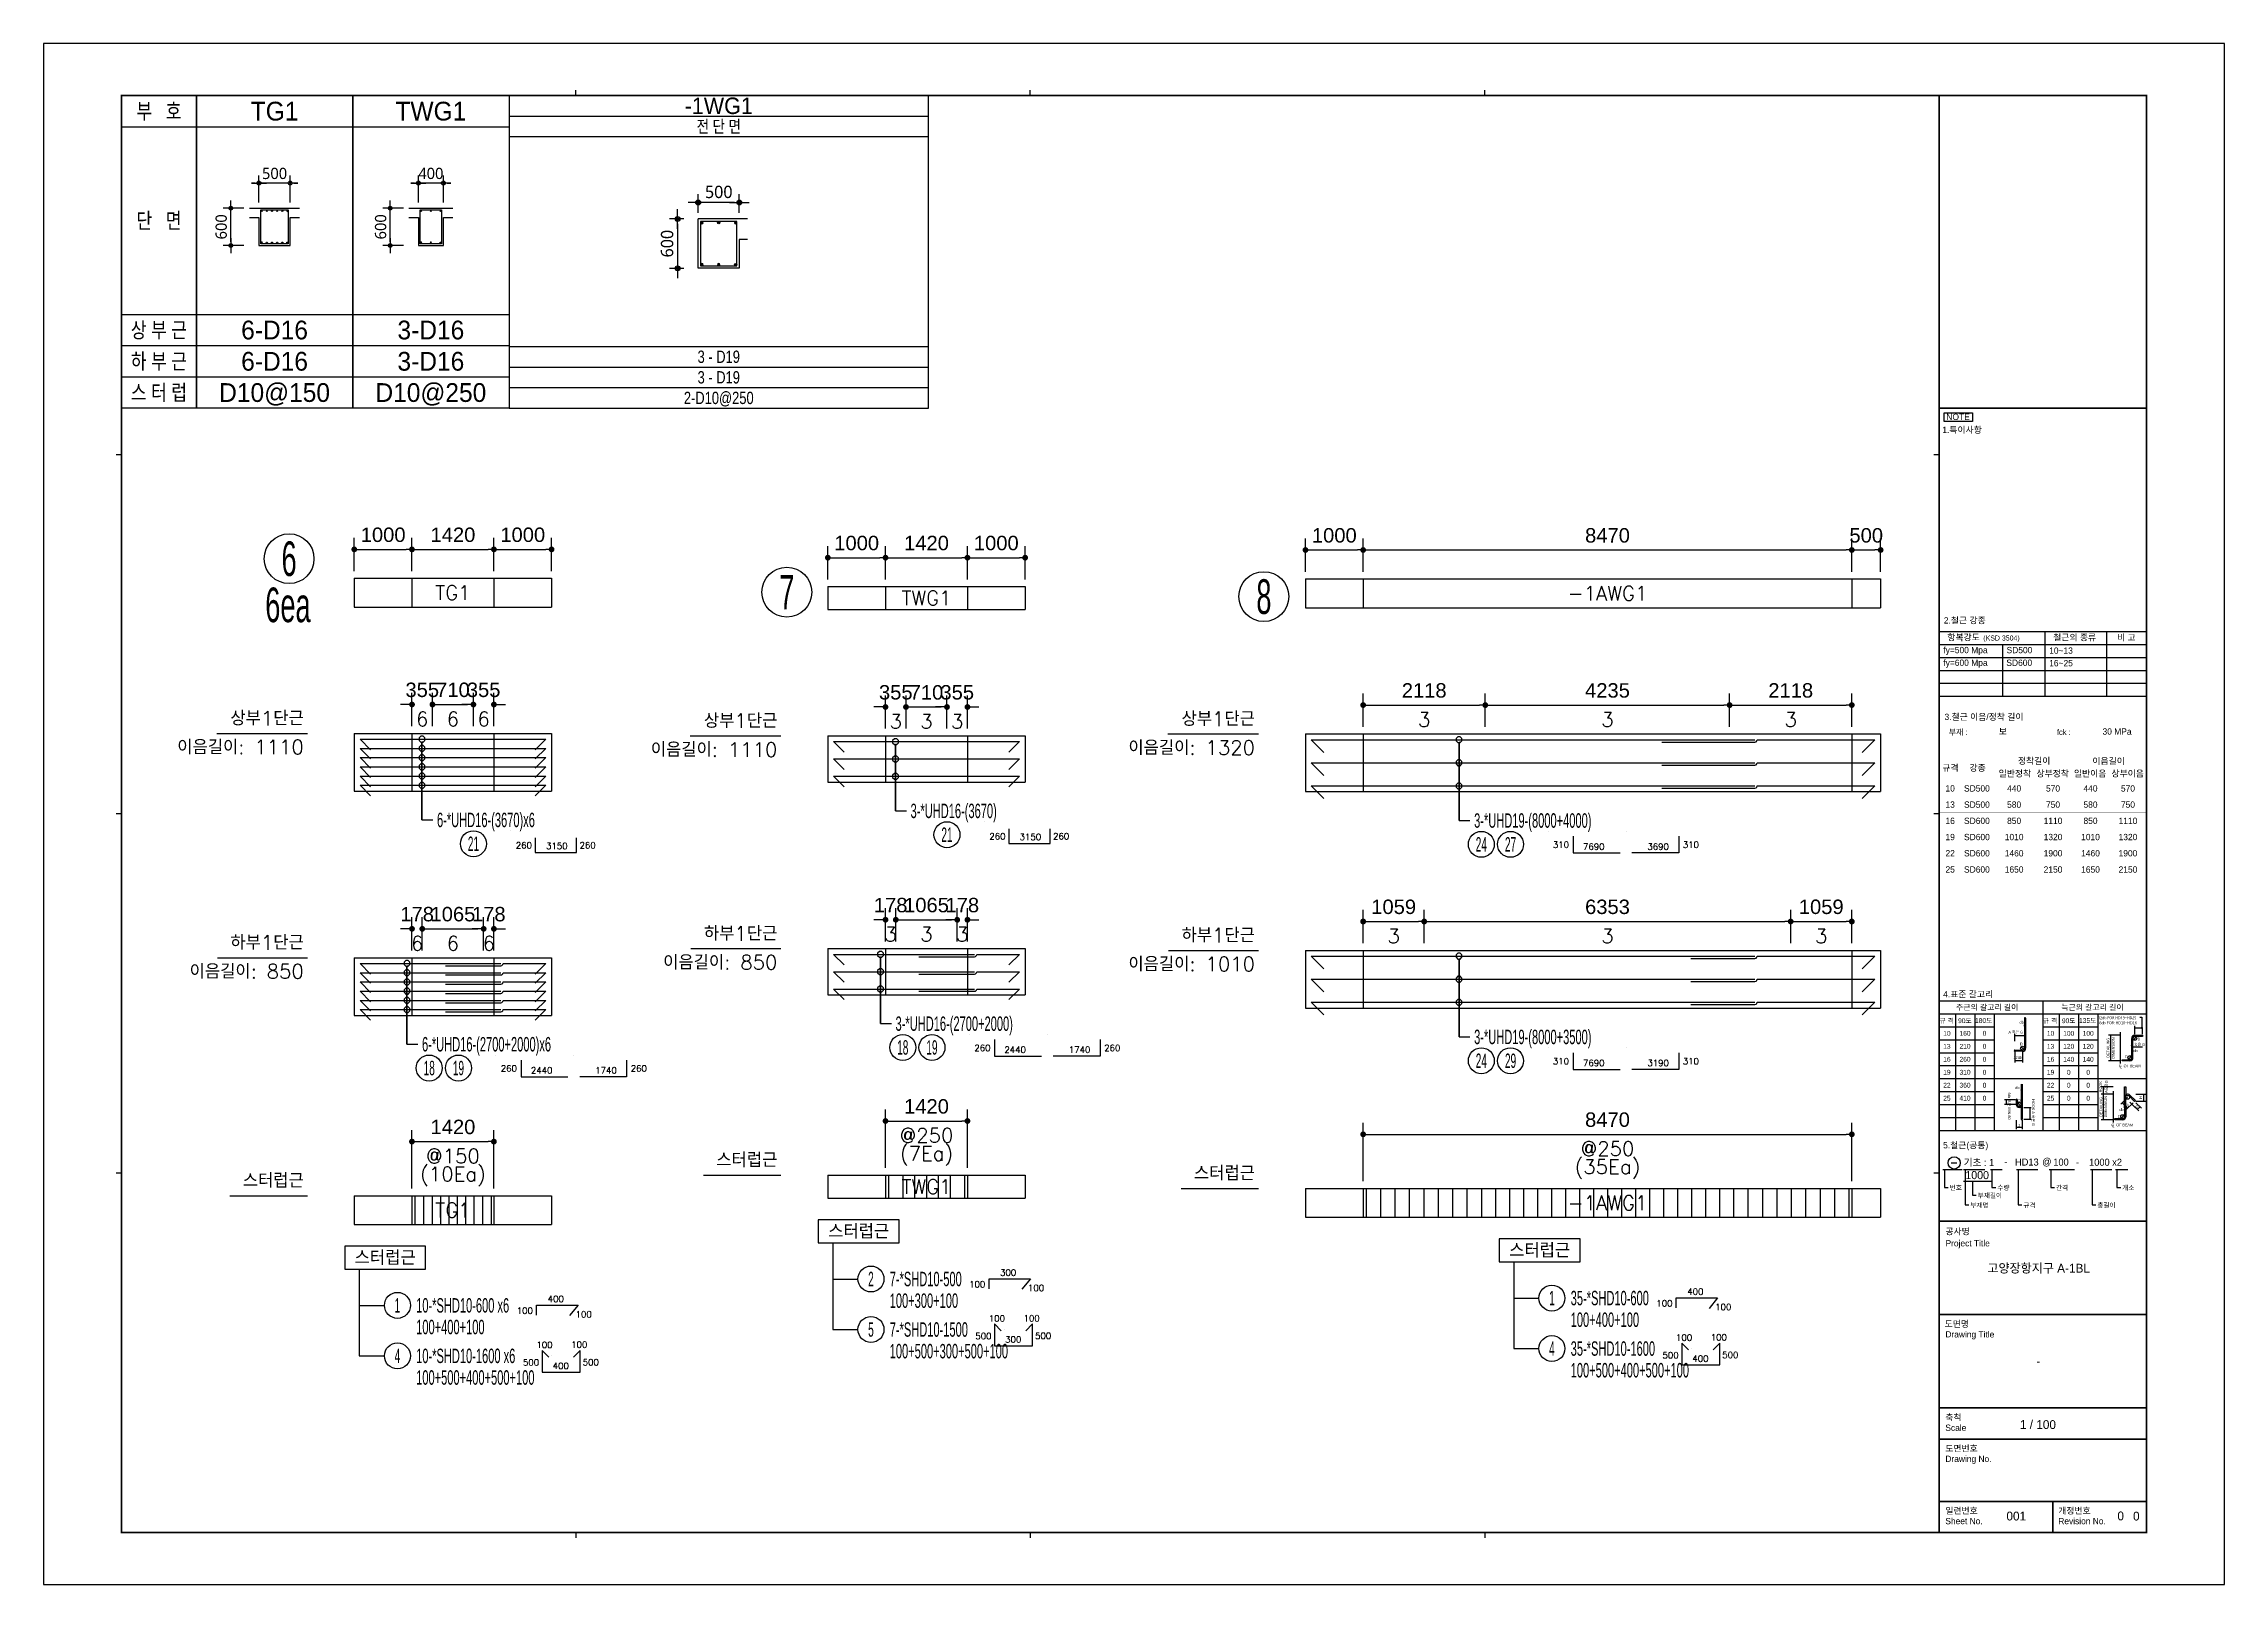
# Model space of a CAD drawing. Header units: millimetres. Extents: x 350420 to 672135, y -312840 to -44390.
# Drawn here: x 580205 to 618005, y -135386 to -108688 of the extents above; entities that cross this region are included whole.
import ezdxf
from ezdxf.enums import TextEntityAlignment as Align

# ---------------------------------------------------------------- set-up
doc = ezdxf.new("R2010")
doc.units = ezdxf.units.MM
doc.header["$LTSCALE"] = 65
doc.layers.get('Defpoints').update_dxf_attribs({"color": 145})
for name, color, linetype in [('00', 7, 'Continuous'), ('AMAC-NO', 5, 'Continuous'), ('BAR', 2, 'Continuous'), ('BAR1', 3, 'Continuous'), ('BARR', 1, 'Continuous'), ('BOX', 7, 'Continuous'), ('DIM', 7, 'Continuous'), ('EL7', 7, 'Continuous'), ('LINE', 7, 'Continuous'), ('NAME-B', 6, 'Continuous'), ('RP_DIM', 7, 'Continuous'), ('RP_TAG', 7, 'Continuous'), ('XDIM', 7, 'Continuous'), ('XREBAR', 1, 'Continuous'), ('XSTRUCT', 2, 'Continuous'), ('XTAG', 7, 'Continuous'), ('보', 4, 'Continuous')]:
    doc.layers.add(name, color=color, linetype=linetype)
doc.layers.add('TEXT', color=3, linetype='Continuous', lineweight=9)
doc.styles.add('ARIAL', font='malgun.ttf')
doc.styles.add('HYULL', font='Dotum.ttf')
doc.styles.add('RPWK1', font='arial.ttf', dxfattribs={"bigfont": 'whgtxt.shx'})
doc.styles.add('RPWK2', font='romans.shx', dxfattribs={"bigfont": 'whgtxt.shx'})
doc.styles.get("Standard").update_dxf_attribs({"font": 'arial.ttf'})
doc.styles.add('XRebar', font='Romans.shx', dxfattribs={"bigfont": 'whgtxt.shx'})
doc.styles.add('XRebarSheet', font='Hmkmrhd_0.ttf')
doc.styles.add('돋음', font='Dotum.ttf')
doc.styles.add('맑은고딕', font='malgun.ttf')
doc.dimstyles.new('DIM_30', dxfattribs={"dimscale": 30, "dimtxt": 3, "dimasz": 1.2, "dimexe": 2, "dimexo": 1.5, "dimgap": 1, "dimtad": 1, "dimdec": 0, "dimdsep": 46, "dimtxsty": '맑은고딕', "dimblk1": 'DIMDOT', "dimblk2": 'DIMDOT', "dimsah": 1, "dimcen": 1, "dimdle": 2, "dimclrd": 7, "dimclre": 7, "dimclrt": 3, "dimadec": 0, "dimazin": 0, "dimtfac": 1, "dimtdec": 0, "dimtix": 1, "dimtmove": 2, "dimatfit": 3, "dimldrblk": 'DIMDOT', "dimfxl": 0, "dimtolj": 1, "dimarcsym": 0})
doc.dimstyles.new('DIM_40', dxfattribs={"dimscale": 40, "dimtxt": 3, "dimasz": 1, "dimexe": 2, "dimexo": 1.5, "dimgap": 1, "dimtad": 1, "dimdec": 0, "dimzin": 0, "dimdsep": 46, "dimtxsty": '맑은고딕', "dimblk1": 'DIMDOT', "dimblk2": 'DIMDOT', "dimsah": 1, "dimcen": 0.09, "dimdle": 2, "dimclrd": 7, "dimclre": 7, "dimclrt": 6, "dimadec": 0, "dimazin": 0, "dimtfac": 1, "dimtdec": 0, "dimtix": 1, "dimtmove": 2, "dimatfit": 3, "dimldrblk": 'DIMDOT', "dimfxl": 0, "dimtolj": 1, "dimtzin": 0, "dimarcsym": 0})
doc.dimstyles.new('NDIM', dxfattribs={"dimtxt": 3, "dimasz": 1.5, "dimexe": 2, "dimexo": 2, "dimgap": 1, "dimtad": 1, "dimdec": 0, "dimdsep": 46, "dimlunit": 6, "dimtxsty": 'ARIAL', "dimblk": 'DOT', "dimcen": 1, "dimclrd": 256, "dimclre": 7, "dimclrt": 3, "dimadec": 0, "dimazin": 0, "dimtfac": 1, "dimtdec": 0, "dimtix": 1, "dimtmove": 2, "dimatfit": 3, "dimldrblk": 'DOT', "dimfxl": 0, "dimtvp": 1, "dimtolj": 1, "dimlwd": -1, "dimlwe": -1, "dimarcsym": 0})
doc.dimstyles.new('XRebarm', dxfattribs={"dimscale": 100, "dimtxt": 2.5, "dimasz": 1, "dimexe": 2, "dimexo": 0, "dimgap": 1.25, "dimtad": 1, "dimdec": 0, "dimzin": 0, "dimdsep": 46, "dimtxsty": 'Standard', "dimblk": 'DOT', "dimcen": 0.09, "dimclrd": 7, "dimclre": 7, "dimclrt": 3, "dimadec": 0, "dimazin": 0, "dimtfac": 1, "dimtdec": 4, "dimtofl": 0, "dimtmove": 0, "dimatfit": 3, "dimfxl": 0, "dimtolj": 1, "dimtzin": 0, "dimarcsym": 0})

msp = doc.modelspace()

# ---------------------------------------------------------------- texts
at = {"layer": 'AMAC-NO', "color": 1, "style": '돋음', "width": 0.6}
for s, p in [('6', (584459.7, -117613.1)), ('7', (593088.1, -118193.2)), ('6ea', (584439.7, -118413.1)), ('8', (601356.7, -118270))]:
    msp.add_text(s, height=600, dxfattribs=at).set_placement(p, align=Align.MIDDLE_CENTER)
at = {"layer": 'RP_TAG', "color": 2, "linetype": 'Continuous', "ltscale": 100, "style": 'RPWK2'}
for p in [(596877.6, -122423.9), (588669.5, -122580.7)]:
    msp.add_text('260', height=108.89, rotation=359.99998, dxfattribs=at).set_placement(p, align=Align.MIDDLE_RIGHT)
for s, p in [('3150', (597309.2, -122521.6)), ('3150', (589101.1, -122678.4)), ('3690', (608189.9, -122689.7)), ('1740', (598161.4, -126209.4)), ('1740', (589953.2, -126566.3)), ('3190', (608189.9, -126439.7))]:
    msp.add_text(s, height=108.89, rotation=359.99998, dxfattribs=at).set_placement(p, align=Align.BOTTOM_CENTER)
for p in [(597702.4, -122422), (589494.3, -122578.8)]:
    msp.add_text('260', height=108.89, rotation=359.99998, dxfattribs=at).set_placement(p, align=Align.MIDDLE_LEFT)
for s, p in [('310', (606646.2, -122657.4)), ('260', (596617.6, -126177.2)), ('260', (588409.5, -126534)), ('310', (606646.2, -126407.4))]:
    msp.add_text(s, height=108.89, dxfattribs=at).set_placement(p, align=Align.BOTTOM_RIGHT)
for s, p in [('7690', (607074.1, -122689.7)), ('2440', (597045.6, -126209.4)), ('2440', (588837.5, -126566.3)), ('7690', (607074.1, -126439.7)), ('300', (596923.7, -130069.9)), ('400', (589082.5, -130526.7)), ('400', (608835.1, -130400.1)), ('100', (596728.8, -130866.1)), ('100', (597330.6, -130861.8)), ('300', (597011.8, -131230)), ('100', (608640.1, -131196.3)), ('100', (609241.9, -131192)), ('100', (588887.5, -131322.9)), ('100', (589489.3, -131318.6)), ('400', (608923.2, -131560.3)), ('400', (589170.6, -131686.9))]:
    msp.add_text(s, height=108.89, dxfattribs=at).set_placement(p, align=Align.BOTTOM_CENTER)
for s, p in [('310', (608617.8, -122657.4)), ('260', (598589.3, -126177.2)), ('260', (590381.2, -126534)), ('310', (608617.8, -126407.4))]:
    msp.add_text(s, height=108.89, rotation=359.99998, dxfattribs=at).set_placement(p, align=Align.BOTTOM_LEFT)
for s, p in [('100', (596527.4, -130185.7)), ('100', (588686.2, -130642.5)), ('100', (608438.8, -130515.9)), ('500', (596634.3, -131084.5)), ('500', (588793, -131541.3)), ('500', (608545.6, -131414.7))]:
    msp.add_text(s, height=108.89, dxfattribs=at).set_placement(p, align=Align.MIDDLE_RIGHT)
for p in [(597267.2, -130194.6), (589426, -130651.4), (609178.6, -130524.9)]:
    msp.add_text('100', height=108.89, dxfattribs=at).set_placement(p, align=Align.TOP_LEFT)
for p in [(597389.8, -131079.5), (589548.6, -131536.3), (609301.2, -131409.7)]:
    msp.add_text('500', height=108.89, dxfattribs=at).set_placement(p, align=Align.MIDDLE_LEFT)
at = {"layer": 'XDIM', "color": 7, "linetype": 'Continuous', "ltscale": 7.6496e-308, "style": 'XRebar'}
for s, p in [('상부1단근', (584715, -120577.5)), ('상부1단근', (592923.1, -120620.7)), ('상부1단근', (601201.7, -120587.5)), ('이음길이: 1110', (584715, -121077.5)), ('이음길이: 1110', (592923.1, -121120.7)), ('이음길이: 1320', (601201.7, -121087.5)), ('하부1단근', (592923.1, -124307.3)), ('하부1단근', (584715, -124464.1)), ('하부1단근', (601201.7, -124337.5)), ('이음길이: 850', (584715, -124964.1)), ('이음길이: 850', (592923.1, -124807.3)), ('이음길이: 1010', (601201.7, -124837.5)), ('스터럽근', (592923.1, -128232.3)), ('스터럽근', (601201.7, -128462.5)), ('스터럽근', (584715, -128589.1))]:
    msp.add_text(s, height=250, dxfattribs=at).set_placement(p, align=Align.BOTTOM_RIGHT)
for s, p in [('6', (586767.5, -120265)), ('6', (587300, -120265)), ('6', (587832.5, -120265)), ('3', (594975.6, -120308.2)), ('3', (595508.1, -120308.2)), ('3', (596040.6, -120308.2)), ('3', (604135.4, -120275)), ('3', (607311.7, -120275)), ('3', (610487.9, -120275)), ('6', (586678.8, -124151.6)), ('6', (587300, -124151.6)), ('6', (587921.2, -124151.6)), ('3', (594886.9, -123994.8)), ('3', (595508.1, -123994.8)), ('3', (596129.4, -123994.8)), ('3', (603606, -124025)), ('3', (607311.7, -124025)), ('3', (611017.3, -124025)), ('@250', (595508.1, -127482.3)), ('(7Ea)', (595508.1, -127794.8)), ('@250', (607311.7, -127712.5)), ('(10Ea)', (587300, -128151.6)), ('@150', (587300, -127839.1)), ('(35Ea)', (607311.7, -128025))]:
    msp.add_text(s, height=250, dxfattribs=at).set_placement(p, align=Align.TOP_CENTER)
at = {"layer": 'XDIM', "color": 3, "linetype": 'Continuous', "ltscale": 7.6496e-308, "style": 'XRebar'}
for p in [(594333.1, -129269.8), (586125, -129726.6), (606136.7, -129600)]:
    msp.add_text('스터럽근', height=250, dxfattribs=at).set_placement(p, align=Align.MIDDLE_CENTER)
at = {"layer": 'XSTRUCT', "color": 2, "linetype": 'Continuous', "ltscale": 7.6496e-308, "style": 'XRebar'}
for s, p in [('TG1', (587300, -118202.5)), ('TWG1', (595508.1, -118295.7)), ('-1AWG1', (607311.7, -118212.5)), ('TWG1', (595508.1, -128494.8)), ('TG1', (587300, -128901.6)), ('-1AWG1', (607311.7, -128775))]:
    msp.add_text(s, height=250, dxfattribs=at).set_placement(p, align=Align.MIDDLE_CENTER)

# ---------------------------------------------------------------- blocks, each defined once
blk = doc.blocks.new('BAR')
at = {"layer": 'BARR'}
h = blk.add_hatch(color=256, dxfattribs=at)
edge = h.paths.add_edge_path()
edge.add_arc((0, 0), 15, 0, 360)
blk.add_circle((0, 0), 15, dxfattribs=at)
blk = doc.blocks.new('DIMDOT')
at = {"layer": 'DIM', "linetype": 'Continuous'}
blk.add_line((-2, 0), (2, 0), dxfattribs=at)
for radius in [0.5, 0.25]:
    blk.add_circle((0, 0), radius, dxfattribs=at)
blk = doc.blocks.new('*D347')
at = {"layer": 'Defpoints', "color": 0, "transparency": 16777216}
for p in [(104330, -17199), (104330, -17399), (104830, -17399)]:
    blk.add_point(p, dxfattribs=at)
at = {"layer": 'DIM', "color": 7, "lineweight": -2, "transparency": 16777216}
for p, q in [((104330, -17324), (104330, -17099)), ((104770, -17199), (104390, -17199)), ((104830, -17324), (104830, -17099))]:
    blk.add_line(p, q, dxfattribs=at)
at = {"layer": 'DIM', "color": 7, "lineweight": -2, "transparency": 16777216, "xscale": 60, "yscale": 60, "zscale": 60, "rotation": 180}
blk.add_blockref('DIMDOT', (104330, -17199), dxfattribs=at)
at = {"layer": 'DIM', "color": 7, "lineweight": -2, "transparency": 16777216, "xscale": 60, "yscale": 60, "zscale": 60}
blk.add_blockref('DIMDOT', (104830, -17199), dxfattribs=at)
at = {"layer": 'DIM', "color": 3, "transparency": 16777216, "insert": (104580, -17071), "char_height": 150, "attachment_point": 5, "style": '맑은고딕'}
blk.add_mtext('\\A1;500', dxfattribs=at)
blk = doc.blocks.new('*D348')
at = {"layer": 'Defpoints', "color": 0, "transparency": 16777216}
for p in [(104230, -17399), (104080, -17999), (104230, -17999)]:
    blk.add_point(p, dxfattribs=at)
at = {"layer": 'DIM', "color": 7, "lineweight": -2, "transparency": 16777216}
for p, q in [((104155, -17399), (103980, -17399)), ((104080, -17459), (104080, -17939)), ((104155, -17999), (103980, -17999))]:
    blk.add_line(p, q, dxfattribs=at)
at = {"layer": 'DIM', "color": 7, "lineweight": -2, "transparency": 16777216, "xscale": 60, "yscale": 60, "zscale": 60}
for p, rotation in [((104080, -17399), 90), ((104080, -17999), 270)]:
    blk.add_blockref('DIMDOT', p, dxfattribs=dict(at, rotation=rotation))
at = {"layer": 'DIM', "color": 3, "transparency": 16777216, "insert": (103953, -17699), "char_height": 150, "attachment_point": 5, "rotation": 90, "style": '맑은고딕'}
blk.add_mtext('\\A1;600', dxfattribs=at)
blk = doc.blocks.new('*D453')
at = {"layer": 'Defpoints', "color": 0, "transparency": 16777216}
for p in [(499760, -99750), (499760, -100150), (500260, -100150)]:
    blk.add_point(p, dxfattribs=at)
at = {"layer": 'DIM', "color": 7, "lineweight": -2, "transparency": 16777216}
for p, q in [((499700, -99750), (499640, -99750)), ((499760, -100060), (499760, -99630)), ((500260, -99750), (499760, -99750)), ((500260, -100060), (500260, -99630)), ((500320, -99750), (500380, -99750))]:
    blk.add_line(p, q, dxfattribs=at)
at = {"layer": 'DIM', "color": 7, "lineweight": -2, "transparency": 16777216, "xscale": 60, "yscale": 60, "zscale": 60}
blk.add_blockref('DIMDOT', (499760, -99750), dxfattribs=at)
at = {"layer": 'DIM', "color": 7, "lineweight": -2, "transparency": 16777216, "xscale": 60, "yscale": 60, "zscale": 60, "rotation": 180}
blk.add_blockref('DIMDOT', (500260, -99750), dxfattribs=at)
at = {"layer": 'DIM', "color": 6, "transparency": 16777216, "insert": (500010, -99597), "char_height": 180, "attachment_point": 5, "style": '맑은고딕'}
blk.add_mtext('\\A1;500', dxfattribs=at)
blk = doc.blocks.new('*D454')
at = {"layer": 'Defpoints', "color": 0, "transparency": 16777216}
for p in [(499310, -100150), (499610, -100150), (499610, -100750)]:
    blk.add_point(p, dxfattribs=at)
at = {"layer": 'DIM', "color": 7, "lineweight": -2, "transparency": 16777216}
for p, q in [((499520, -100150), (499190, -100150)), ((499310, -100690), (499310, -100210)), ((499520, -100750), (499190, -100750))]:
    blk.add_line(p, q, dxfattribs=at)
at = {"layer": 'DIM', "color": 7, "lineweight": -2, "transparency": 16777216, "xscale": 60, "yscale": 60, "zscale": 60}
for p, rotation in [((499310, -100150), 90), ((499310, -100750), 270)]:
    blk.add_blockref('DIMDOT', p, dxfattribs=dict(at, rotation=rotation))
at = {"layer": 'DIM', "color": 6, "transparency": 16777216, "insert": (499157, -100450), "char_height": 180, "attachment_point": 5, "rotation": 90, "style": '맑은고딕'}
blk.add_mtext('\\A1;600', dxfattribs=at)
blk = doc.blocks.new('*D455')
at = {"layer": 'Defpoints', "color": 0, "transparency": 16777216}
for p in [(502310, -99750), (502310, -100150), (502710, -100150)]:
    blk.add_point(p, dxfattribs=at)
at = {"layer": 'DIM', "color": 7, "lineweight": -2, "transparency": 16777216}
for p, q in [((502250, -99750), (502190, -99750)), ((502310, -100060), (502310, -99630)), ((502710, -99750), (502310, -99750)), ((502710, -100060), (502710, -99630)), ((502770, -99750), (502830, -99750))]:
    blk.add_line(p, q, dxfattribs=at)
at = {"layer": 'DIM', "color": 7, "lineweight": -2, "transparency": 16777216, "xscale": 60, "yscale": 60, "zscale": 60}
blk.add_blockref('DIMDOT', (502310, -99750), dxfattribs=at)
at = {"layer": 'DIM', "color": 7, "lineweight": -2, "transparency": 16777216, "xscale": 60, "yscale": 60, "zscale": 60, "rotation": 180}
blk.add_blockref('DIMDOT', (502710, -99750), dxfattribs=at)
at = {"layer": 'DIM', "color": 6, "transparency": 16777216, "insert": (502510, -99597), "char_height": 180, "attachment_point": 5, "style": '맑은고딕'}
blk.add_mtext('\\A1;400', dxfattribs=at)
blk = doc.blocks.new('*D456')
at = {"layer": 'Defpoints', "color": 0, "transparency": 16777216}
for p in [(501860, -100150), (502160, -100150), (502160, -100750)]:
    blk.add_point(p, dxfattribs=at)
at = {"layer": 'DIM', "color": 7, "lineweight": -2, "transparency": 16777216}
for p, q in [((502070, -100150), (501740, -100150)), ((501860, -100690), (501860, -100210)), ((502070, -100750), (501740, -100750))]:
    blk.add_line(p, q, dxfattribs=at)
at = {"layer": 'DIM', "color": 7, "lineweight": -2, "transparency": 16777216, "xscale": 60, "yscale": 60, "zscale": 60}
for p, rotation in [((501860, -100150), 90), ((501860, -100750), 270)]:
    blk.add_blockref('DIMDOT', p, dxfattribs=dict(at, rotation=rotation))
at = {"layer": 'DIM', "color": 6, "transparency": 16777216, "insert": (501707, -100450), "char_height": 180, "attachment_point": 5, "rotation": 90, "style": '맑은고딕'}
blk.add_mtext('\\A1;600', dxfattribs=at)
blk = doc.blocks.new('_Dot')
at = {"color": 0, "linetype": 'ByBlock', "lineweight": -2}
blk.add_line((-0.5, 0), (-1, 0), dxfattribs=at)
at = {"color": 0, "linetype": 'ByBlock', "const_width": 0.5}
blk.add_lwpolyline([(-0.25, 0, 1), (0.25, 0, 1)], format="xyb", close=True, dxfattribs=at)
blk = doc.blocks.new('*D7')
at = {"color": 7, "transparency": 16777216}
for p, q in [((80432, 20451), (80432, 20463)), ((80477, 20451), (80477, 20463))]:
    blk.add_line(p, q, dxfattribs=at)
at = {"transparency": 16777216}
blk.add_line((80433, 20461), (80475, 20461), dxfattribs=at)
at = {"layer": 'Defpoints', "color": 0, "transparency": 16777216}
for p in [(80432, 20449), (80477, 20461), (80477, 20449)]:
    blk.add_point(p, dxfattribs=at)
at = {"transparency": 16777216, "xscale": 1.5, "yscale": 1.5, "zscale": 1.5, "rotation": 180}
blk.add_blockref('_Dot', (80432, 20461), dxfattribs=at)
at = {"transparency": 16777216, "xscale": 1.5, "yscale": 1.5, "zscale": 1.5}
blk.add_blockref('_Dot', (80477, 20461), dxfattribs=at)
blk = doc.blocks.new('*D8')
at = {"color": 7, "transparency": 16777216}
for p, q in [((76172, 19024), (76172, 19045)), ((76217, 19024), (76217, 19045))]:
    blk.add_line(p, q, dxfattribs=at)
at = {"transparency": 16777216}
blk.add_line((76215, 19043), (76174, 19043), dxfattribs=at)
at = {"layer": 'Defpoints', "color": 0, "transparency": 16777216}
for p in [(76172, 19043), (76172, 19022), (76217, 19022)]:
    blk.add_point(p, dxfattribs=at)
at = {"transparency": 16777216, "xscale": 1.5, "yscale": 1.5, "zscale": 1.5, "rotation": 180}
blk.add_blockref('_Dot', (76172, 19043), dxfattribs=at)
at = {"transparency": 16777216, "xscale": 1.5, "yscale": 1.5, "zscale": 1.5}
blk.add_blockref('_Dot', (76217, 19043), dxfattribs=at)
blk = doc.blocks.new('*D9')
at = {"transparency": 16777216}
blk.add_line((80158, 18181), (80199, 18181), dxfattribs=at)
at = {"layer": 'Defpoints', "color": 0, "transparency": 16777216}
for p in [(80156, 18181), (80201, 18181), (80201, 18181)]:
    blk.add_point(p, dxfattribs=at)
at = {"transparency": 16777216, "xscale": 1.5, "yscale": 1.5, "zscale": 1.5, "rotation": 180}
blk.add_blockref('_Dot', (80156, 18181), dxfattribs=at)
at = {"transparency": 16777216, "xscale": 1.5, "yscale": 1.5, "zscale": 1.5}
blk.add_blockref('_Dot', (80201, 18181), dxfattribs=at)
blk = doc.blocks.new('*D1430')
at = {"layer": 'Defpoints', "color": 0, "linetype": 'Continuous', "ltscale": 7.6496e-308, "transparency": 16777216}
for p in [(586590, -117452), (585590, -117828), (586590, -117828)]:
    blk.add_point(p, dxfattribs=at)
at = {"layer": 'XDIM', "color": 7, "linetype": 'Continuous', "lineweight": -2, "ltscale": 7.6496e-308, "transparency": 16777216}
for p, q in [((585590, -117828), (585590, -117252)), ((585690, -117452), (586490, -117452)), ((586590, -117828), (586590, -117252))]:
    blk.add_line(p, q, dxfattribs=at)
at = {"layer": 'XDIM', "color": 7, "linetype": 'Continuous', "lineweight": -2, "ltscale": 7.6496e-308, "transparency": 16777216, "xscale": 100, "yscale": 100, "zscale": 100, "rotation": 180}
blk.add_blockref('_Dot', (585590, -117452), dxfattribs=at)
at = {"layer": 'XDIM', "color": 7, "linetype": 'Continuous', "lineweight": -2, "ltscale": 7.6496e-308, "transparency": 16777216, "xscale": 100, "yscale": 100, "zscale": 100}
blk.add_blockref('_Dot', (586590, -117452), dxfattribs=at)
at = {"layer": 'XDIM', "color": 3, "linetype": 'Continuous', "ltscale": 7.6496e-308, "transparency": 16777216, "insert": (586090, -117200), "char_height": 250, "attachment_point": 5}
blk.add_mtext('\\A1;1000', dxfattribs=at)
blk = doc.blocks.new('*D1431')
at = {"layer": 'Defpoints', "color": 0, "linetype": 'Continuous', "ltscale": 7.6496e-308, "transparency": 16777216}
for p in [(588010, -117452), (586590, -117828), (588010, -117828)]:
    blk.add_point(p, dxfattribs=at)
at = {"layer": 'XDIM', "color": 7, "linetype": 'Continuous', "lineweight": -2, "ltscale": 7.6496e-308, "transparency": 16777216}
for p, q in [((586590, -117828), (586590, -117252)), ((586690, -117452), (587910, -117452)), ((588010, -117828), (588010, -117252))]:
    blk.add_line(p, q, dxfattribs=at)
at = {"layer": 'XDIM', "color": 7, "linetype": 'Continuous', "lineweight": -2, "ltscale": 7.6496e-308, "transparency": 16777216, "xscale": 100, "yscale": 100, "zscale": 100, "rotation": 180}
blk.add_blockref('_Dot', (586590, -117452), dxfattribs=at)
at = {"layer": 'XDIM', "color": 7, "linetype": 'Continuous', "lineweight": -2, "ltscale": 7.6496e-308, "transparency": 16777216, "xscale": 100, "yscale": 100, "zscale": 100}
blk.add_blockref('_Dot', (588010, -117452), dxfattribs=at)
at = {"layer": 'XDIM', "color": 3, "linetype": 'Continuous', "ltscale": 7.6496e-308, "transparency": 16777216, "insert": (587300, -117200), "char_height": 250, "attachment_point": 5}
blk.add_mtext('\\A1;1420', dxfattribs=at)
blk = doc.blocks.new('*D1432')
at = {"layer": 'Defpoints', "color": 0, "linetype": 'Continuous', "ltscale": 7.6496e-308, "transparency": 16777216}
for p in [(589010, -117452), (588010, -117828), (589010, -117828)]:
    blk.add_point(p, dxfattribs=at)
at = {"layer": 'XDIM', "color": 7, "linetype": 'Continuous', "lineweight": -2, "ltscale": 7.6496e-308, "transparency": 16777216}
for p, q in [((588010, -117828), (588010, -117252)), ((588110, -117452), (588910, -117452)), ((589010, -117828), (589010, -117252))]:
    blk.add_line(p, q, dxfattribs=at)
at = {"layer": 'XDIM', "color": 7, "linetype": 'Continuous', "lineweight": -2, "ltscale": 7.6496e-308, "transparency": 16777216, "xscale": 100, "yscale": 100, "zscale": 100, "rotation": 180}
blk.add_blockref('_Dot', (588010, -117452), dxfattribs=at)
at = {"layer": 'XDIM', "color": 7, "linetype": 'Continuous', "lineweight": -2, "ltscale": 7.6496e-308, "transparency": 16777216, "xscale": 100, "yscale": 100, "zscale": 100}
blk.add_blockref('_Dot', (589010, -117452), dxfattribs=at)
at = {"layer": 'XDIM', "color": 3, "linetype": 'Continuous', "ltscale": 7.6496e-308, "transparency": 16777216, "insert": (588510, -117200), "char_height": 250, "attachment_point": 5}
blk.add_mtext('\\A1;1000', dxfattribs=at)
blk = doc.blocks.new('*D1433')
at = {"layer": 'Defpoints', "color": 0, "linetype": 'Continuous', "ltscale": 7.6496e-308, "transparency": 16777216}
for p in [(586945, -120140), (586590, -120515), (586945, -120515)]:
    blk.add_point(p, dxfattribs=at)
at = {"layer": 'XDIM', "color": 7, "linetype": 'Continuous', "lineweight": -2, "ltscale": 7.6496e-308, "transparency": 16777216}
for p, q in [((586490, -120140), (586390, -120140)), ((586590, -120515), (586590, -119940)), ((586945, -120515), (586945, -119940)), ((587045, -120140), (587145, -120140))]:
    blk.add_line(p, q, dxfattribs=at)
at = {"layer": 'XDIM', "color": 7, "linetype": 'Continuous', "lineweight": -2, "ltscale": 7.6496e-308, "transparency": 16777216, "xscale": 100, "yscale": 100, "zscale": 100}
blk.add_blockref('_Dot', (586590, -120140), dxfattribs=at)
at = {"layer": 'XDIM', "color": 7, "linetype": 'Continuous', "lineweight": -2, "ltscale": 7.6496e-308, "transparency": 16777216, "xscale": 100, "yscale": 100, "zscale": 100, "rotation": 180}
blk.add_blockref('_Dot', (586945, -120140), dxfattribs=at)
at = {"layer": 'XDIM', "color": 3, "linetype": 'Continuous', "ltscale": 7.6496e-308, "transparency": 16777216, "insert": (586768, -119887), "char_height": 250, "attachment_point": 5}
blk.add_mtext('\\A1;355', dxfattribs=at)
blk = doc.blocks.new('*D1434')
at = {"layer": 'Defpoints', "color": 0, "linetype": 'Continuous', "ltscale": 7.6496e-308, "transparency": 16777216}
for p in [(587655, -120140), (586945, -120515), (587655, -120515)]:
    blk.add_point(p, dxfattribs=at)
at = {"layer": 'XDIM', "color": 7, "linetype": 'Continuous', "lineweight": -2, "ltscale": 7.6496e-308, "transparency": 16777216}
for p, q in [((586945, -120515), (586945, -119940)), ((587045, -120140), (587555, -120140)), ((587655, -120515), (587655, -119940))]:
    blk.add_line(p, q, dxfattribs=at)
at = {"layer": 'XDIM', "color": 7, "linetype": 'Continuous', "lineweight": -2, "ltscale": 7.6496e-308, "transparency": 16777216, "xscale": 100, "yscale": 100, "zscale": 100, "rotation": 180}
blk.add_blockref('_Dot', (586945, -120140), dxfattribs=at)
at = {"layer": 'XDIM', "color": 7, "linetype": 'Continuous', "lineweight": -2, "ltscale": 7.6496e-308, "transparency": 16777216, "xscale": 100, "yscale": 100, "zscale": 100}
blk.add_blockref('_Dot', (587655, -120140), dxfattribs=at)
at = {"layer": 'XDIM', "color": 3, "linetype": 'Continuous', "ltscale": 7.6496e-308, "transparency": 16777216, "insert": (587300, -119887), "char_height": 250, "attachment_point": 5}
blk.add_mtext('\\A1;710', dxfattribs=at)
blk = doc.blocks.new('*D1435')
at = {"layer": 'Defpoints', "color": 0, "linetype": 'Continuous', "ltscale": 7.6496e-308, "transparency": 16777216}
for p in [(588010, -120140), (587655, -120515), (588010, -120515)]:
    blk.add_point(p, dxfattribs=at)
at = {"layer": 'XDIM', "color": 7, "linetype": 'Continuous', "lineweight": -2, "ltscale": 7.6496e-308, "transparency": 16777216}
for p, q in [((587555, -120140), (587455, -120140)), ((587655, -120515), (587655, -119940)), ((588010, -120515), (588010, -119940)), ((588110, -120140), (588210, -120140))]:
    blk.add_line(p, q, dxfattribs=at)
at = {"layer": 'XDIM', "color": 7, "linetype": 'Continuous', "lineweight": -2, "ltscale": 7.6496e-308, "transparency": 16777216, "xscale": 100, "yscale": 100, "zscale": 100}
blk.add_blockref('_Dot', (587655, -120140), dxfattribs=at)
at = {"layer": 'XDIM', "color": 7, "linetype": 'Continuous', "lineweight": -2, "ltscale": 7.6496e-308, "transparency": 16777216, "xscale": 100, "yscale": 100, "zscale": 100, "rotation": 180}
blk.add_blockref('_Dot', (588010, -120140), dxfattribs=at)
at = {"layer": 'XDIM', "color": 3, "linetype": 'Continuous', "ltscale": 7.6496e-308, "transparency": 16777216, "insert": (587832, -119887), "char_height": 250, "attachment_point": 5}
blk.add_mtext('\\A1;355', dxfattribs=at)
blk = doc.blocks.new('*D1436')
at = {"layer": 'Defpoints', "color": 0, "linetype": 'Continuous', "ltscale": 7.6496e-308, "transparency": 16777216}
for p in [(586768, -124027), (586590, -124402), (586768, -124402)]:
    blk.add_point(p, dxfattribs=at)
at = {"layer": 'XDIM', "color": 7, "linetype": 'Continuous', "lineweight": -2, "ltscale": 7.6496e-308, "transparency": 16777216}
for p, q in [((586590, -124402), (586590, -123827)), ((586768, -124402), (586768, -123827)), ((586490, -124027), (586390, -124027)), ((586868, -124027), (586968, -124027))]:
    blk.add_line(p, q, dxfattribs=at)
at = {"layer": 'XDIM', "color": 7, "linetype": 'Continuous', "lineweight": -2, "ltscale": 7.6496e-308, "transparency": 16777216, "xscale": 100, "yscale": 100, "zscale": 100}
blk.add_blockref('_Dot', (586590, -124027), dxfattribs=at)
at = {"layer": 'XDIM', "color": 7, "linetype": 'Continuous', "lineweight": -2, "ltscale": 7.6496e-308, "transparency": 16777216, "xscale": 100, "yscale": 100, "zscale": 100, "rotation": 180}
blk.add_blockref('_Dot', (586768, -124027), dxfattribs=at)
at = {"layer": 'XDIM', "color": 3, "linetype": 'Continuous', "ltscale": 7.6496e-308, "transparency": 16777216, "insert": (586679, -123774), "char_height": 250, "attachment_point": 5}
blk.add_mtext('\\A1;178', dxfattribs=at)
blk = doc.blocks.new('*D1437')
at = {"layer": 'Defpoints', "color": 0, "linetype": 'Continuous', "ltscale": 7.6496e-308, "transparency": 16777216}
for p in [(587832, -124027), (586768, -124402), (587832, -124402)]:
    blk.add_point(p, dxfattribs=at)
at = {"layer": 'XDIM', "color": 7, "linetype": 'Continuous', "lineweight": -2, "ltscale": 7.6496e-308, "transparency": 16777216}
for p, q in [((586768, -124402), (586768, -123827)), ((587832, -124402), (587832, -123827)), ((586868, -124027), (587732, -124027))]:
    blk.add_line(p, q, dxfattribs=at)
at = {"layer": 'XDIM', "color": 7, "linetype": 'Continuous', "lineweight": -2, "ltscale": 7.6496e-308, "transparency": 16777216, "xscale": 100, "yscale": 100, "zscale": 100, "rotation": 180}
blk.add_blockref('_Dot', (586768, -124027), dxfattribs=at)
at = {"layer": 'XDIM', "color": 7, "linetype": 'Continuous', "lineweight": -2, "ltscale": 7.6496e-308, "transparency": 16777216, "xscale": 100, "yscale": 100, "zscale": 100}
blk.add_blockref('_Dot', (587832, -124027), dxfattribs=at)
at = {"layer": 'XDIM', "color": 3, "linetype": 'Continuous', "ltscale": 7.6496e-308, "transparency": 16777216, "insert": (587300, -123774), "char_height": 250, "attachment_point": 5}
blk.add_mtext('\\A1;1065', dxfattribs=at)
blk = doc.blocks.new('*D1438')
at = {"layer": 'Defpoints', "color": 0, "linetype": 'Continuous', "ltscale": 7.6496e-308, "transparency": 16777216}
for p in [(588010, -124027), (587832, -124402), (588010, -124402)]:
    blk.add_point(p, dxfattribs=at)
at = {"layer": 'XDIM', "color": 7, "linetype": 'Continuous', "lineweight": -2, "ltscale": 7.6496e-308, "transparency": 16777216}
for p, q in [((587832, -124402), (587832, -123827)), ((588010, -124402), (588010, -123827)), ((587732, -124027), (587632, -124027)), ((588110, -124027), (588210, -124027))]:
    blk.add_line(p, q, dxfattribs=at)
at = {"layer": 'XDIM', "color": 7, "linetype": 'Continuous', "lineweight": -2, "ltscale": 7.6496e-308, "transparency": 16777216, "xscale": 100, "yscale": 100, "zscale": 100}
blk.add_blockref('_Dot', (587832, -124027), dxfattribs=at)
at = {"layer": 'XDIM', "color": 7, "linetype": 'Continuous', "lineweight": -2, "ltscale": 7.6496e-308, "transparency": 16777216, "xscale": 100, "yscale": 100, "zscale": 100, "rotation": 180}
blk.add_blockref('_Dot', (588010, -124027), dxfattribs=at)
at = {"layer": 'XDIM', "color": 3, "linetype": 'Continuous', "ltscale": 7.6496e-308, "transparency": 16777216, "insert": (587921, -123774), "char_height": 250, "attachment_point": 5}
blk.add_mtext('\\A1;178', dxfattribs=at)
blk = doc.blocks.new('*D1439')
at = {"layer": 'Defpoints', "color": 0, "linetype": 'Continuous', "ltscale": 7.6496e-308, "transparency": 16777216}
for p in [(588010, -127714), (586590, -128527), (588010, -128527)]:
    blk.add_point(p, dxfattribs=at)
at = {"layer": 'XDIM', "color": 7, "linetype": 'Continuous', "lineweight": -2, "ltscale": 7.6496e-308, "transparency": 16777216}
for p, q in [((586590, -128527), (586590, -127514)), ((586690, -127714), (587910, -127714)), ((588010, -128527), (588010, -127514))]:
    blk.add_line(p, q, dxfattribs=at)
at = {"layer": 'XDIM', "color": 7, "linetype": 'Continuous', "lineweight": -2, "ltscale": 7.6496e-308, "transparency": 16777216, "xscale": 100, "yscale": 100, "zscale": 100, "rotation": 180}
blk.add_blockref('_Dot', (586590, -127714), dxfattribs=at)
at = {"layer": 'XDIM', "color": 7, "linetype": 'Continuous', "lineweight": -2, "ltscale": 7.6496e-308, "transparency": 16777216, "xscale": 100, "yscale": 100, "zscale": 100}
blk.add_blockref('_Dot', (588010, -127714), dxfattribs=at)
at = {"layer": 'XDIM', "color": 3, "linetype": 'Continuous', "ltscale": 7.6496e-308, "transparency": 16777216, "insert": (587300, -127461), "char_height": 250, "attachment_point": 5}
blk.add_mtext('\\A1;1420', dxfattribs=at)
blk = doc.blocks.new('*D1441')
at = {"layer": 'Defpoints', "color": 0, "linetype": 'Continuous', "ltscale": 7.6496e-308, "transparency": 16777216}
for p in [(594798, -117596), (593798, -117971), (594798, -117971)]:
    blk.add_point(p, dxfattribs=at)
at = {"layer": 'XDIM', "color": 7, "linetype": 'Continuous', "lineweight": -2, "ltscale": 7.6496e-308, "transparency": 16777216}
for p, q in [((593798, -117971), (593798, -117396)), ((594798, -117971), (594798, -117396)), ((593898, -117596), (594698, -117596))]:
    blk.add_line(p, q, dxfattribs=at)
at = {"layer": 'XDIM', "color": 7, "linetype": 'Continuous', "lineweight": -2, "ltscale": 7.6496e-308, "transparency": 16777216, "xscale": 100, "yscale": 100, "zscale": 100, "rotation": 180}
blk.add_blockref('_Dot', (593798, -117596), dxfattribs=at)
at = {"layer": 'XDIM', "color": 7, "linetype": 'Continuous', "lineweight": -2, "ltscale": 7.6496e-308, "transparency": 16777216, "xscale": 100, "yscale": 100, "zscale": 100}
blk.add_blockref('_Dot', (594798, -117596), dxfattribs=at)
at = {"layer": 'XDIM', "color": 3, "linetype": 'Continuous', "ltscale": 7.6496e-308, "transparency": 16777216, "insert": (594298, -117343), "char_height": 250, "attachment_point": 5}
blk.add_mtext('\\A1;1000', dxfattribs=at)
blk = doc.blocks.new('*D1442')
at = {"layer": 'Defpoints', "color": 0, "linetype": 'Continuous', "ltscale": 7.6496e-308, "transparency": 16777216}
for p in [(596218, -117596), (594798, -117971), (596218, -117971)]:
    blk.add_point(p, dxfattribs=at)
at = {"layer": 'XDIM', "color": 7, "linetype": 'Continuous', "lineweight": -2, "ltscale": 7.6496e-308, "transparency": 16777216}
for p, q in [((594798, -117971), (594798, -117396)), ((596218, -117971), (596218, -117396)), ((594898, -117596), (596118, -117596))]:
    blk.add_line(p, q, dxfattribs=at)
at = {"layer": 'XDIM', "color": 7, "linetype": 'Continuous', "lineweight": -2, "ltscale": 7.6496e-308, "transparency": 16777216, "xscale": 100, "yscale": 100, "zscale": 100, "rotation": 180}
blk.add_blockref('_Dot', (594798, -117596), dxfattribs=at)
at = {"layer": 'XDIM', "color": 7, "linetype": 'Continuous', "lineweight": -2, "ltscale": 7.6496e-308, "transparency": 16777216, "xscale": 100, "yscale": 100, "zscale": 100}
blk.add_blockref('_Dot', (596218, -117596), dxfattribs=at)
at = {"layer": 'XDIM', "color": 3, "linetype": 'Continuous', "ltscale": 7.6496e-308, "transparency": 16777216, "insert": (595508, -117343), "char_height": 250, "attachment_point": 5}
blk.add_mtext('\\A1;1420', dxfattribs=at)
blk = doc.blocks.new('*D1443')
at = {"layer": 'Defpoints', "color": 0, "linetype": 'Continuous', "ltscale": 7.6496e-308, "transparency": 16777216}
for p in [(597218, -117596), (596218, -117971), (597218, -117971)]:
    blk.add_point(p, dxfattribs=at)
at = {"layer": 'XDIM', "color": 7, "linetype": 'Continuous', "lineweight": -2, "ltscale": 7.6496e-308, "transparency": 16777216}
for p, q in [((596218, -117971), (596218, -117396)), ((597218, -117971), (597218, -117396)), ((596318, -117596), (597118, -117596))]:
    blk.add_line(p, q, dxfattribs=at)
at = {"layer": 'XDIM', "color": 7, "linetype": 'Continuous', "lineweight": -2, "ltscale": 7.6496e-308, "transparency": 16777216, "xscale": 100, "yscale": 100, "zscale": 100, "rotation": 180}
blk.add_blockref('_Dot', (596218, -117596), dxfattribs=at)
at = {"layer": 'XDIM', "color": 7, "linetype": 'Continuous', "lineweight": -2, "ltscale": 7.6496e-308, "transparency": 16777216, "xscale": 100, "yscale": 100, "zscale": 100}
blk.add_blockref('_Dot', (597218, -117596), dxfattribs=at)
at = {"layer": 'XDIM', "color": 3, "linetype": 'Continuous', "ltscale": 7.6496e-308, "transparency": 16777216, "insert": (596718, -117343), "char_height": 250, "attachment_point": 5}
blk.add_mtext('\\A1;1000', dxfattribs=at)
blk = doc.blocks.new('*D1444')
at = {"layer": 'Defpoints', "color": 0, "linetype": 'Continuous', "ltscale": 7.6496e-308, "transparency": 16777216}
for p in [(595153, -120183), (594798, -120558), (595153, -120558)]:
    blk.add_point(p, dxfattribs=at)
at = {"layer": 'XDIM', "color": 7, "linetype": 'Continuous', "lineweight": -2, "ltscale": 7.6496e-308, "transparency": 16777216}
for p, q in [((594698, -120183), (594598, -120183)), ((594798, -120558), (594798, -119983)), ((595153, -120558), (595153, -119983)), ((595253, -120183), (595353, -120183))]:
    blk.add_line(p, q, dxfattribs=at)
at = {"layer": 'XDIM', "color": 7, "linetype": 'Continuous', "lineweight": -2, "ltscale": 7.6496e-308, "transparency": 16777216, "xscale": 100, "yscale": 100, "zscale": 100}
blk.add_blockref('_Dot', (594798, -120183), dxfattribs=at)
at = {"layer": 'XDIM', "color": 7, "linetype": 'Continuous', "lineweight": -2, "ltscale": 7.6496e-308, "transparency": 16777216, "xscale": 100, "yscale": 100, "zscale": 100, "rotation": 180}
blk.add_blockref('_Dot', (595153, -120183), dxfattribs=at)
at = {"layer": 'XDIM', "color": 3, "linetype": 'Continuous', "ltscale": 7.6496e-308, "transparency": 16777216, "insert": (594976, -119930), "char_height": 250, "attachment_point": 5}
blk.add_mtext('\\A1;355', dxfattribs=at)
blk = doc.blocks.new('*D1445')
at = {"layer": 'Defpoints', "color": 0, "linetype": 'Continuous', "ltscale": 7.6496e-308, "transparency": 16777216}
for p in [(595863, -120183), (595153, -120558), (595863, -120558)]:
    blk.add_point(p, dxfattribs=at)
at = {"layer": 'XDIM', "color": 7, "linetype": 'Continuous', "lineweight": -2, "ltscale": 7.6496e-308, "transparency": 16777216}
for p, q in [((595153, -120558), (595153, -119983)), ((595253, -120183), (595763, -120183)), ((595863, -120558), (595863, -119983))]:
    blk.add_line(p, q, dxfattribs=at)
at = {"layer": 'XDIM', "color": 7, "linetype": 'Continuous', "lineweight": -2, "ltscale": 7.6496e-308, "transparency": 16777216, "xscale": 100, "yscale": 100, "zscale": 100, "rotation": 180}
blk.add_blockref('_Dot', (595153, -120183), dxfattribs=at)
at = {"layer": 'XDIM', "color": 7, "linetype": 'Continuous', "lineweight": -2, "ltscale": 7.6496e-308, "transparency": 16777216, "xscale": 100, "yscale": 100, "zscale": 100}
blk.add_blockref('_Dot', (595863, -120183), dxfattribs=at)
at = {"layer": 'XDIM', "color": 3, "linetype": 'Continuous', "ltscale": 7.6496e-308, "transparency": 16777216, "insert": (595508, -119931), "char_height": 250, "attachment_point": 5}
blk.add_mtext('\\A1;710', dxfattribs=at)
blk = doc.blocks.new('*D1446')
at = {"layer": 'Defpoints', "color": 0, "linetype": 'Continuous', "ltscale": 7.6496e-308, "transparency": 16777216}
for p in [(596218, -120183), (595863, -120558), (596218, -120558)]:
    blk.add_point(p, dxfattribs=at)
at = {"layer": 'XDIM', "color": 7, "linetype": 'Continuous', "lineweight": -2, "ltscale": 7.6496e-308, "transparency": 16777216}
for p, q in [((595763, -120183), (595663, -120183)), ((595863, -120558), (595863, -119983)), ((596218, -120558), (596218, -119983)), ((596318, -120183), (596418, -120183))]:
    blk.add_line(p, q, dxfattribs=at)
at = {"layer": 'XDIM', "color": 7, "linetype": 'Continuous', "lineweight": -2, "ltscale": 7.6496e-308, "transparency": 16777216, "xscale": 100, "yscale": 100, "zscale": 100}
blk.add_blockref('_Dot', (595863, -120183), dxfattribs=at)
at = {"layer": 'XDIM', "color": 7, "linetype": 'Continuous', "lineweight": -2, "ltscale": 7.6496e-308, "transparency": 16777216, "xscale": 100, "yscale": 100, "zscale": 100, "rotation": 180}
blk.add_blockref('_Dot', (596218, -120183), dxfattribs=at)
at = {"layer": 'XDIM', "color": 3, "linetype": 'Continuous', "ltscale": 7.6496e-308, "transparency": 16777216, "insert": (596041, -119930), "char_height": 250, "attachment_point": 5}
blk.add_mtext('\\A1;355', dxfattribs=at)
blk = doc.blocks.new('*D1447')
at = {"layer": 'Defpoints', "color": 0, "linetype": 'Continuous', "ltscale": 7.6496e-308, "transparency": 16777216}
for p in [(594976, -123870), (594798, -124245), (594976, -124245)]:
    blk.add_point(p, dxfattribs=at)
at = {"layer": 'XDIM', "color": 7, "linetype": 'Continuous', "lineweight": -2, "ltscale": 7.6496e-308, "transparency": 16777216}
for p, q in [((594698, -123870), (594598, -123870)), ((594798, -124245), (594798, -123670)), ((594976, -124245), (594976, -123670)), ((595076, -123870), (595176, -123870))]:
    blk.add_line(p, q, dxfattribs=at)
at = {"layer": 'XDIM', "color": 7, "linetype": 'Continuous', "lineweight": -2, "ltscale": 7.6496e-308, "transparency": 16777216, "xscale": 100, "yscale": 100, "zscale": 100}
blk.add_blockref('_Dot', (594798, -123870), dxfattribs=at)
at = {"layer": 'XDIM', "color": 7, "linetype": 'Continuous', "lineweight": -2, "ltscale": 7.6496e-308, "transparency": 16777216, "xscale": 100, "yscale": 100, "zscale": 100, "rotation": 180}
blk.add_blockref('_Dot', (594976, -123870), dxfattribs=at)
at = {"layer": 'XDIM', "color": 3, "linetype": 'Continuous', "ltscale": 7.6496e-308, "transparency": 16777216, "insert": (594887, -123617), "char_height": 250, "attachment_point": 5}
blk.add_mtext('\\A1;178', dxfattribs=at)
blk = doc.blocks.new('*D1448')
at = {"layer": 'Defpoints', "color": 0, "linetype": 'Continuous', "ltscale": 7.6496e-308, "transparency": 16777216}
for p in [(596041, -123870), (594976, -124245), (596041, -124245)]:
    blk.add_point(p, dxfattribs=at)
at = {"layer": 'XDIM', "color": 7, "linetype": 'Continuous', "lineweight": -2, "ltscale": 7.6496e-308, "transparency": 16777216}
for p, q in [((594976, -124245), (594976, -123670)), ((595076, -123870), (595941, -123870)), ((596041, -124245), (596041, -123670))]:
    blk.add_line(p, q, dxfattribs=at)
at = {"layer": 'XDIM', "color": 7, "linetype": 'Continuous', "lineweight": -2, "ltscale": 7.6496e-308, "transparency": 16777216, "xscale": 100, "yscale": 100, "zscale": 100, "rotation": 180}
blk.add_blockref('_Dot', (594976, -123870), dxfattribs=at)
at = {"layer": 'XDIM', "color": 7, "linetype": 'Continuous', "lineweight": -2, "ltscale": 7.6496e-308, "transparency": 16777216, "xscale": 100, "yscale": 100, "zscale": 100}
blk.add_blockref('_Dot', (596041, -123870), dxfattribs=at)
at = {"layer": 'XDIM', "color": 3, "linetype": 'Continuous', "ltscale": 7.6496e-308, "transparency": 16777216, "insert": (595508, -123617), "char_height": 250, "attachment_point": 5}
blk.add_mtext('\\A1;1065', dxfattribs=at)
blk = doc.blocks.new('*D1449')
at = {"layer": 'Defpoints', "color": 0, "linetype": 'Continuous', "ltscale": 7.6496e-308, "transparency": 16777216}
for p in [(596218, -123870), (596041, -124245), (596218, -124245)]:
    blk.add_point(p, dxfattribs=at)
at = {"layer": 'XDIM', "color": 7, "linetype": 'Continuous', "lineweight": -2, "ltscale": 7.6496e-308, "transparency": 16777216}
for p, q in [((595941, -123870), (595841, -123870)), ((596041, -124245), (596041, -123670)), ((596218, -124245), (596218, -123670)), ((596318, -123870), (596418, -123870))]:
    blk.add_line(p, q, dxfattribs=at)
at = {"layer": 'XDIM', "color": 7, "linetype": 'Continuous', "lineweight": -2, "ltscale": 7.6496e-308, "transparency": 16777216, "xscale": 100, "yscale": 100, "zscale": 100}
blk.add_blockref('_Dot', (596041, -123870), dxfattribs=at)
at = {"layer": 'XDIM', "color": 7, "linetype": 'Continuous', "lineweight": -2, "ltscale": 7.6496e-308, "transparency": 16777216, "xscale": 100, "yscale": 100, "zscale": 100, "rotation": 180}
blk.add_blockref('_Dot', (596218, -123870), dxfattribs=at)
at = {"layer": 'XDIM', "color": 3, "linetype": 'Continuous', "ltscale": 7.6496e-308, "transparency": 16777216, "insert": (596129, -123617), "char_height": 250, "attachment_point": 5}
blk.add_mtext('\\A1;178', dxfattribs=at)
blk = doc.blocks.new('*D1450')
at = {"layer": 'Defpoints', "color": 0, "linetype": 'Continuous', "ltscale": 7.6496e-308, "transparency": 16777216}
for p in [(596218, -127357), (594798, -128170), (596218, -128170)]:
    blk.add_point(p, dxfattribs=at)
at = {"layer": 'XDIM', "color": 7, "linetype": 'Continuous', "lineweight": -2, "ltscale": 7.6496e-308, "transparency": 16777216}
for p, q in [((594798, -128170), (594798, -127157)), ((594898, -127357), (596118, -127357)), ((596218, -128170), (596218, -127157))]:
    blk.add_line(p, q, dxfattribs=at)
at = {"layer": 'XDIM', "color": 7, "linetype": 'Continuous', "lineweight": -2, "ltscale": 7.6496e-308, "transparency": 16777216, "xscale": 100, "yscale": 100, "zscale": 100, "rotation": 180}
blk.add_blockref('_Dot', (594798, -127357), dxfattribs=at)
at = {"layer": 'XDIM', "color": 7, "linetype": 'Continuous', "lineweight": -2, "ltscale": 7.6496e-308, "transparency": 16777216, "xscale": 100, "yscale": 100, "zscale": 100}
blk.add_blockref('_Dot', (596218, -127357), dxfattribs=at)
at = {"layer": 'XDIM', "color": 3, "linetype": 'Continuous', "ltscale": 7.6496e-308, "transparency": 16777216, "insert": (595508, -127105), "char_height": 250, "attachment_point": 5}
blk.add_mtext('\\A1;1420', dxfattribs=at)
blk = doc.blocks.new('*D1452')
at = {"layer": 'Defpoints', "color": 0, "linetype": 'Continuous', "ltscale": 7.6496e-308, "transparency": 16777216}
for p in [(603077, -117462), (602077, -117838), (603077, -117838)]:
    blk.add_point(p, dxfattribs=at)
at = {"layer": 'XDIM', "color": 7, "linetype": 'Continuous', "lineweight": -2, "ltscale": 7.6496e-308, "transparency": 16777216}
for p, q in [((602077, -117838), (602077, -117262)), ((602177, -117462), (602977, -117462)), ((603077, -117838), (603077, -117262))]:
    blk.add_line(p, q, dxfattribs=at)
at = {"layer": 'XDIM', "color": 7, "linetype": 'Continuous', "lineweight": -2, "ltscale": 7.6496e-308, "transparency": 16777216, "xscale": 100, "yscale": 100, "zscale": 100, "rotation": 180}
blk.add_blockref('_Dot', (602077, -117462), dxfattribs=at)
at = {"layer": 'XDIM', "color": 7, "linetype": 'Continuous', "lineweight": -2, "ltscale": 7.6496e-308, "transparency": 16777216, "xscale": 100, "yscale": 100, "zscale": 100}
blk.add_blockref('_Dot', (603077, -117462), dxfattribs=at)
at = {"layer": 'XDIM', "color": 3, "linetype": 'Continuous', "ltscale": 7.6496e-308, "transparency": 16777216, "insert": (602577, -117210), "char_height": 250, "attachment_point": 5}
blk.add_mtext('\\A1;1000', dxfattribs=at)
blk = doc.blocks.new('*D1453')
at = {"layer": 'Defpoints', "color": 0, "linetype": 'Continuous', "ltscale": 7.6496e-308, "transparency": 16777216}
for p in [(611547, -117462), (603077, -117838), (611547, -117838)]:
    blk.add_point(p, dxfattribs=at)
at = {"layer": 'XDIM', "color": 7, "linetype": 'Continuous', "lineweight": -2, "ltscale": 7.6496e-308, "transparency": 16777216}
for p, q in [((603077, -117838), (603077, -117262)), ((603177, -117462), (611447, -117462)), ((611547, -117838), (611547, -117262))]:
    blk.add_line(p, q, dxfattribs=at)
at = {"layer": 'XDIM', "color": 7, "linetype": 'Continuous', "lineweight": -2, "ltscale": 7.6496e-308, "transparency": 16777216, "xscale": 100, "yscale": 100, "zscale": 100, "rotation": 180}
blk.add_blockref('_Dot', (603077, -117462), dxfattribs=at)
at = {"layer": 'XDIM', "color": 7, "linetype": 'Continuous', "lineweight": -2, "ltscale": 7.6496e-308, "transparency": 16777216, "xscale": 100, "yscale": 100, "zscale": 100}
blk.add_blockref('_Dot', (611547, -117462), dxfattribs=at)
at = {"layer": 'XDIM', "color": 3, "linetype": 'Continuous', "ltscale": 7.6496e-308, "transparency": 16777216, "insert": (607312, -117210), "char_height": 250, "attachment_point": 5}
blk.add_mtext('\\A1;8470', dxfattribs=at)
blk = doc.blocks.new('*D1454')
at = {"layer": 'Defpoints', "color": 0, "linetype": 'Continuous', "ltscale": 7.6496e-308, "transparency": 16777216}
for p in [(612047, -117462), (611547, -117838), (612047, -117838)]:
    blk.add_point(p, dxfattribs=at)
at = {"layer": 'XDIM', "color": 7, "linetype": 'Continuous', "lineweight": -2, "ltscale": 7.6496e-308, "transparency": 16777216}
for p, q in [((611547, -117838), (611547, -117262)), ((611647, -117462), (611947, -117462)), ((612047, -117838), (612047, -117262))]:
    blk.add_line(p, q, dxfattribs=at)
at = {"layer": 'XDIM', "color": 7, "linetype": 'Continuous', "lineweight": -2, "ltscale": 7.6496e-308, "transparency": 16777216, "xscale": 100, "yscale": 100, "zscale": 100, "rotation": 180}
blk.add_blockref('_Dot', (611547, -117462), dxfattribs=at)
at = {"layer": 'XDIM', "color": 7, "linetype": 'Continuous', "lineweight": -2, "ltscale": 7.6496e-308, "transparency": 16777216, "xscale": 100, "yscale": 100, "zscale": 100}
blk.add_blockref('_Dot', (612047, -117462), dxfattribs=at)
at = {"layer": 'XDIM', "color": 3, "linetype": 'Continuous', "ltscale": 7.6496e-308, "transparency": 16777216, "insert": (611797, -117210), "char_height": 250, "attachment_point": 5}
blk.add_mtext('\\A1;500', dxfattribs=at)
blk = doc.blocks.new('*D1455')
at = {"layer": 'Defpoints', "color": 0, "linetype": 'Continuous', "ltscale": 7.6496e-308, "transparency": 16777216}
for p in [(605194, -120150), (603077, -120525), (605194, -120525)]:
    blk.add_point(p, dxfattribs=at)
at = {"layer": 'XDIM', "color": 7, "linetype": 'Continuous', "lineweight": -2, "ltscale": 7.6496e-308, "transparency": 16777216}
for p, q in [((603077, -120525), (603077, -119950)), ((603177, -120150), (605094, -120150)), ((605194, -120525), (605194, -119950))]:
    blk.add_line(p, q, dxfattribs=at)
at = {"layer": 'XDIM', "color": 7, "linetype": 'Continuous', "lineweight": -2, "ltscale": 7.6496e-308, "transparency": 16777216, "xscale": 100, "yscale": 100, "zscale": 100, "rotation": 180}
blk.add_blockref('_Dot', (603077, -120150), dxfattribs=at)
at = {"layer": 'XDIM', "color": 7, "linetype": 'Continuous', "lineweight": -2, "ltscale": 7.6496e-308, "transparency": 16777216, "xscale": 100, "yscale": 100, "zscale": 100}
blk.add_blockref('_Dot', (605194, -120150), dxfattribs=at)
at = {"layer": 'XDIM', "color": 3, "linetype": 'Continuous', "ltscale": 7.6496e-308, "transparency": 16777216, "insert": (604135, -119897), "char_height": 250, "attachment_point": 5}
blk.add_mtext('\\A1;2118', dxfattribs=at)
blk = doc.blocks.new('*D1456')
at = {"layer": 'Defpoints', "color": 0, "linetype": 'Continuous', "ltscale": 7.6496e-308, "transparency": 16777216}
for p in [(609429, -120150), (605194, -120525), (609429, -120525)]:
    blk.add_point(p, dxfattribs=at)
at = {"layer": 'XDIM', "color": 7, "linetype": 'Continuous', "lineweight": -2, "ltscale": 7.6496e-308, "transparency": 16777216}
for p, q in [((605194, -120525), (605194, -119950)), ((605294, -120150), (609329, -120150)), ((609429, -120525), (609429, -119950))]:
    blk.add_line(p, q, dxfattribs=at)
at = {"layer": 'XDIM', "color": 7, "linetype": 'Continuous', "lineweight": -2, "ltscale": 7.6496e-308, "transparency": 16777216, "xscale": 100, "yscale": 100, "zscale": 100, "rotation": 180}
blk.add_blockref('_Dot', (605194, -120150), dxfattribs=at)
at = {"layer": 'XDIM', "color": 7, "linetype": 'Continuous', "lineweight": -2, "ltscale": 7.6496e-308, "transparency": 16777216, "xscale": 100, "yscale": 100, "zscale": 100}
blk.add_blockref('_Dot', (609429, -120150), dxfattribs=at)
at = {"layer": 'XDIM', "color": 3, "linetype": 'Continuous', "ltscale": 7.6496e-308, "transparency": 16777216, "insert": (607312, -119897), "char_height": 250, "attachment_point": 5}
blk.add_mtext('\\A1;4235', dxfattribs=at)
blk = doc.blocks.new('*D1457')
at = {"layer": 'Defpoints', "color": 0, "linetype": 'Continuous', "ltscale": 7.6496e-308, "transparency": 16777216}
for p in [(611547, -120150), (609429, -120525), (611547, -120525)]:
    blk.add_point(p, dxfattribs=at)
at = {"layer": 'XDIM', "color": 7, "linetype": 'Continuous', "lineweight": -2, "ltscale": 7.6496e-308, "transparency": 16777216}
for p, q in [((609429, -120525), (609429, -119950)), ((609529, -120150), (611447, -120150)), ((611547, -120525), (611547, -119950))]:
    blk.add_line(p, q, dxfattribs=at)
at = {"layer": 'XDIM', "color": 7, "linetype": 'Continuous', "lineweight": -2, "ltscale": 7.6496e-308, "transparency": 16777216, "xscale": 100, "yscale": 100, "zscale": 100, "rotation": 180}
blk.add_blockref('_Dot', (609429, -120150), dxfattribs=at)
at = {"layer": 'XDIM', "color": 7, "linetype": 'Continuous', "lineweight": -2, "ltscale": 7.6496e-308, "transparency": 16777216, "xscale": 100, "yscale": 100, "zscale": 100}
blk.add_blockref('_Dot', (611547, -120150), dxfattribs=at)
at = {"layer": 'XDIM', "color": 3, "linetype": 'Continuous', "ltscale": 7.6496e-308, "transparency": 16777216, "insert": (610488, -119897), "char_height": 250, "attachment_point": 5}
blk.add_mtext('\\A1;2118', dxfattribs=at)
blk = doc.blocks.new('*D1458')
at = {"layer": 'Defpoints', "color": 0, "linetype": 'Continuous', "ltscale": 7.6496e-308, "transparency": 16777216}
for p in [(604135, -123900), (603077, -124275), (604135, -124275)]:
    blk.add_point(p, dxfattribs=at)
at = {"layer": 'XDIM', "color": 7, "linetype": 'Continuous', "lineweight": -2, "ltscale": 7.6496e-308, "transparency": 16777216}
for p, q in [((603077, -124275), (603077, -123700)), ((603177, -123900), (604035, -123900)), ((604135, -124275), (604135, -123700))]:
    blk.add_line(p, q, dxfattribs=at)
at = {"layer": 'XDIM', "color": 7, "linetype": 'Continuous', "lineweight": -2, "ltscale": 7.6496e-308, "transparency": 16777216, "xscale": 100, "yscale": 100, "zscale": 100, "rotation": 180}
blk.add_blockref('_Dot', (603077, -123900), dxfattribs=at)
at = {"layer": 'XDIM', "color": 7, "linetype": 'Continuous', "lineweight": -2, "ltscale": 7.6496e-308, "transparency": 16777216, "xscale": 100, "yscale": 100, "zscale": 100}
blk.add_blockref('_Dot', (604135, -123900), dxfattribs=at)
at = {"layer": 'XDIM', "color": 3, "linetype": 'Continuous', "ltscale": 7.6496e-308, "transparency": 16777216, "insert": (603606, -123647), "char_height": 250, "attachment_point": 5}
blk.add_mtext('\\A1;1059', dxfattribs=at)
blk = doc.blocks.new('*D1459')
at = {"layer": 'Defpoints', "color": 0, "linetype": 'Continuous', "ltscale": 7.6496e-308, "transparency": 16777216}
for p in [(610488, -123900), (604135, -124275), (610488, -124275)]:
    blk.add_point(p, dxfattribs=at)
at = {"layer": 'XDIM', "color": 7, "linetype": 'Continuous', "lineweight": -2, "ltscale": 7.6496e-308, "transparency": 16777216}
for p, q in [((604135, -124275), (604135, -123700)), ((604235, -123900), (610388, -123900)), ((610488, -124275), (610488, -123700))]:
    blk.add_line(p, q, dxfattribs=at)
at = {"layer": 'XDIM', "color": 7, "linetype": 'Continuous', "lineweight": -2, "ltscale": 7.6496e-308, "transparency": 16777216, "xscale": 100, "yscale": 100, "zscale": 100, "rotation": 180}
blk.add_blockref('_Dot', (604135, -123900), dxfattribs=at)
at = {"layer": 'XDIM', "color": 7, "linetype": 'Continuous', "lineweight": -2, "ltscale": 7.6496e-308, "transparency": 16777216, "xscale": 100, "yscale": 100, "zscale": 100}
blk.add_blockref('_Dot', (610488, -123900), dxfattribs=at)
at = {"layer": 'XDIM', "color": 3, "linetype": 'Continuous', "ltscale": 7.6496e-308, "transparency": 16777216, "insert": (607312, -123647), "char_height": 250, "attachment_point": 5}
blk.add_mtext('\\A1;6353', dxfattribs=at)
blk = doc.blocks.new('*D1460')
at = {"layer": 'Defpoints', "color": 0, "linetype": 'Continuous', "ltscale": 7.6496e-308, "transparency": 16777216}
for p in [(611547, -123900), (610488, -124275), (611547, -124275)]:
    blk.add_point(p, dxfattribs=at)
at = {"layer": 'XDIM', "color": 7, "linetype": 'Continuous', "lineweight": -2, "ltscale": 7.6496e-308, "transparency": 16777216}
for p, q in [((610488, -124275), (610488, -123700)), ((610588, -123900), (611447, -123900)), ((611547, -124275), (611547, -123700))]:
    blk.add_line(p, q, dxfattribs=at)
at = {"layer": 'XDIM', "color": 7, "linetype": 'Continuous', "lineweight": -2, "ltscale": 7.6496e-308, "transparency": 16777216, "xscale": 100, "yscale": 100, "zscale": 100, "rotation": 180}
blk.add_blockref('_Dot', (610488, -123900), dxfattribs=at)
at = {"layer": 'XDIM', "color": 7, "linetype": 'Continuous', "lineweight": -2, "ltscale": 7.6496e-308, "transparency": 16777216, "xscale": 100, "yscale": 100, "zscale": 100}
blk.add_blockref('_Dot', (611547, -123900), dxfattribs=at)
at = {"layer": 'XDIM', "color": 3, "linetype": 'Continuous', "ltscale": 7.6496e-308, "transparency": 16777216, "insert": (611017, -123647), "char_height": 250, "attachment_point": 5}
blk.add_mtext('\\A1;1059', dxfattribs=at)
blk = doc.blocks.new('*D1461')
at = {"layer": 'Defpoints', "color": 0, "linetype": 'Continuous', "ltscale": 7.6496e-308, "transparency": 16777216}
for p in [(611547, -127588), (603077, -128400), (611547, -128400)]:
    blk.add_point(p, dxfattribs=at)
at = {"layer": 'XDIM', "color": 7, "linetype": 'Continuous', "lineweight": -2, "ltscale": 7.6496e-308, "transparency": 16777216}
for p, q in [((603077, -128400), (603077, -127388)), ((603177, -127588), (611447, -127588)), ((611547, -128400), (611547, -127388))]:
    blk.add_line(p, q, dxfattribs=at)
at = {"layer": 'XDIM', "color": 7, "linetype": 'Continuous', "lineweight": -2, "ltscale": 7.6496e-308, "transparency": 16777216, "xscale": 100, "yscale": 100, "zscale": 100, "rotation": 180}
blk.add_blockref('_Dot', (603077, -127588), dxfattribs=at)
at = {"layer": 'XDIM', "color": 7, "linetype": 'Continuous', "lineweight": -2, "ltscale": 7.6496e-308, "transparency": 16777216, "xscale": 100, "yscale": 100, "zscale": 100}
blk.add_blockref('_Dot', (611547, -127588), dxfattribs=at)
at = {"layer": 'XDIM', "color": 3, "linetype": 'Continuous', "ltscale": 7.6496e-308, "transparency": 16777216, "insert": (607312, -127335), "char_height": 250, "attachment_point": 5}
blk.add_mtext('\\A1;8470', dxfattribs=at)
blk = doc.blocks.new('*U1730', base_point=(586113.5, -130551.58))
at = {"layer": 'RP_TAG', "color": 0, "linetype": 'Continuous', "ltscale": 100}
blk.add_circle((586337.5, -130551.58), 225, dxfattribs=at)
at = {"layer": 'RP_TAG', "color": 0, "linetype": 'Continuous', "ltscale": 100, "style": 'RPWK1', "width": 0.5}
blk.add_text('1', height=250, dxfattribs=at).set_placement((586337.5, -130551.58), align=Align.MIDDLE_CENTER)
at = {"layer": 'RP_TAG', "color": 0, "linetype": 'Continuous', "ltscale": 100, "style": 'RPWK1', "width": 0.55}
for s, p in [('10-*SHD10-600 x6', (586662.5, -130551.58)), ('100+400+100', (586662.5, -130926.58))]:
    blk.add_text(s, height=250, dxfattribs=at).set_placement(p, align=Align.MIDDLE_LEFT)
blk = doc.blocks.new('*U1731', base_point=(606125.1667, -130425))
at = {"layer": 'RP_TAG', "color": 0, "linetype": 'Continuous', "ltscale": 100}
blk.add_circle((606349.1667, -130425), 225, dxfattribs=at)
at = {"layer": 'RP_TAG', "color": 0, "linetype": 'Continuous', "ltscale": 100, "style": 'RPWK1', "width": 0.5}
blk.add_text('1', height=250, dxfattribs=at).set_placement((606349.1667, -130425), align=Align.MIDDLE_CENTER)
at = {"layer": 'RP_TAG', "color": 0, "linetype": 'Continuous', "ltscale": 100, "style": 'RPWK1', "width": 0.55}
for s, p in [('35-*SHD10-600', (606674.1667, -130425)), ('100+400+100', (606674.1667, -130800))]:
    blk.add_text(s, height=250, dxfattribs=at).set_placement(p, align=Align.MIDDLE_LEFT)
blk = doc.blocks.new('*U1762', base_point=(586113.5, -131426.58))
at = {"layer": 'RP_TAG', "color": 0, "linetype": 'Continuous', "ltscale": 100}
blk.add_circle((586337.5, -131426.58), 225, dxfattribs=at)
at = {"layer": 'RP_TAG', "color": 0, "linetype": 'Continuous', "ltscale": 100, "style": 'RPWK1', "width": 0.5}
blk.add_text('4', height=250, dxfattribs=at).set_placement((586337.5, -131426.58), align=Align.MIDDLE_CENTER)
at = {"layer": 'RP_TAG', "color": 0, "linetype": 'Continuous', "ltscale": 100, "style": 'RPWK1', "width": 0.55}
for s, p in [('10-*SHD10-1600 x6', (586662.5, -131426.58)), ('100+500+400+500+100', (586662.5, -131801.58))]:
    blk.add_text(s, height=250, dxfattribs=at).set_placement(p, align=Align.MIDDLE_LEFT)
blk = doc.blocks.new('*U1763', base_point=(606125.1667, -131300))
at = {"layer": 'RP_TAG', "color": 0, "linetype": 'Continuous', "ltscale": 100}
blk.add_circle((606349.1667, -131300), 225, dxfattribs=at)
at = {"layer": 'RP_TAG', "color": 0, "linetype": 'Continuous', "ltscale": 100, "style": 'RPWK1', "width": 0.5}
blk.add_text('4', height=250, dxfattribs=at).set_placement((606349.1667, -131300), align=Align.MIDDLE_CENTER)
at = {"layer": 'RP_TAG', "color": 0, "linetype": 'Continuous', "ltscale": 100, "style": 'RPWK1', "width": 0.55}
for s, p in [('35-*SHD10-1600', (606674.1667, -131300)), ('100+500+400+500+100', (606674.1667, -131675))]:
    blk.add_text(s, height=250, dxfattribs=at).set_placement(p, align=Align.MIDDLE_LEFT)
blk = doc.blocks.new('*U1778', base_point=(594321.6491, -130094.7672))
at = {"layer": 'RP_TAG', "color": 0, "linetype": 'Continuous', "ltscale": 100}
blk.add_circle((594545.6491, -130094.7672), 225, dxfattribs=at)
at = {"layer": 'RP_TAG', "color": 0, "linetype": 'Continuous', "ltscale": 100, "style": 'RPWK1', "width": 0.5}
blk.add_text('2', height=250, dxfattribs=at).set_placement((594545.6491, -130094.7672), align=Align.MIDDLE_CENTER)
at = {"layer": 'RP_TAG', "color": 0, "linetype": 'Continuous', "ltscale": 100, "style": 'RPWK1', "width": 0.55}
for s, p in [('7-*SHD10-500', (594870.6491, -130094.7672)), ('100+300+100', (594870.6491, -130469.7672))]:
    blk.add_text(s, height=250, dxfattribs=at).set_placement(p, align=Align.MIDDLE_LEFT)
blk = doc.blocks.new('*U1781', base_point=(594321.6491, -130969.7672))
at = {"layer": 'RP_TAG', "color": 0, "linetype": 'Continuous', "ltscale": 100}
blk.add_circle((594545.6491, -130969.7672), 225, dxfattribs=at)
at = {"layer": 'RP_TAG', "color": 0, "linetype": 'Continuous', "ltscale": 100, "style": 'RPWK1', "width": 0.5}
blk.add_text('5', height=250, dxfattribs=at).set_placement((594545.6491, -130969.7672), align=Align.MIDDLE_CENTER)
at = {"layer": 'RP_TAG', "color": 0, "linetype": 'Continuous', "ltscale": 100, "style": 'RPWK1', "width": 0.55}
for s, p in [('7-*SHD10-1500', (594870.6491, -130969.7672)), ('100+500+300+500+100', (594870.6491, -131344.7672))]:
    blk.add_text(s, height=250, dxfattribs=at).set_placement(p, align=Align.MIDDLE_LEFT)
blk = doc.blocks.new('*U1791', base_point=(586702.25, -126026.58))
at = {"layer": 'RP_TAG', "color": 0, "linetype": 'Continuous', "ltscale": 100}
for centre in [(586888.75, -126439.08), (587395, -126439.08)]:
    blk.add_circle(centre, 225, dxfattribs=at)
at = {"layer": 'RP_TAG', "color": 0, "linetype": 'Continuous', "ltscale": 100, "style": 'RPWK1', "width": 0.55}
blk.add_text('6-*UHD16-(2700+2000)x6', height=250, dxfattribs=at).set_placement((586763.75, -126026.58), align=Align.MIDDLE_LEFT)
at = {"layer": 'RP_TAG', "color": 0, "linetype": 'Continuous', "ltscale": 100, "style": 'RPWK1', "width": 0.5}
for s, p in [('18', (586888.75, -126439.08)), ('19', (587395, -126439.08))]:
    blk.add_text(s, height=250, dxfattribs=at).set_placement(p, align=Align.MIDDLE_CENTER)
blk = doc.blocks.new('*U1792', base_point=(594910.3991, -125669.7672))
at = {"layer": 'RP_TAG', "color": 0, "linetype": 'Continuous', "ltscale": 100}
for centre in [(595096.8991, -126082.2672), (595603.1491, -126082.2672)]:
    blk.add_circle(centre, 225, dxfattribs=at)
at = {"layer": 'RP_TAG', "color": 0, "linetype": 'Continuous', "ltscale": 100, "style": 'RPWK1', "width": 0.55}
blk.add_text('3-*UHD16-(2700+2000)', height=250, dxfattribs=at).set_placement((594971.8991, -125669.7672), align=Align.MIDDLE_LEFT)
at = {"layer": 'RP_TAG', "color": 0, "linetype": 'Continuous', "ltscale": 100, "style": 'RPWK1', "width": 0.5}
for s, p in [('18', (595096.8991, -126082.2672)), ('19', (595603.1491, -126082.2672))]:
    blk.add_text(s, height=250, dxfattribs=at).set_placement(p, align=Align.MIDDLE_CENTER)
blk = doc.blocks.new('*U1794', base_point=(586962.25, -122140))
at = {"layer": 'RP_TAG', "color": 0, "linetype": 'Continuous', "ltscale": 100}
blk.add_circle((587655, -122552.5), 225, dxfattribs=at)
at = {"layer": 'RP_TAG', "color": 0, "linetype": 'Continuous', "ltscale": 100, "style": 'RPWK1', "width": 0.55}
blk.add_text('6-*UHD16-(3670)x6', height=250, dxfattribs=at).set_placement((587023.75, -122140), align=Align.MIDDLE_LEFT)
at = {"layer": 'RP_TAG', "color": 0, "linetype": 'Continuous', "ltscale": 100, "style": 'RPWK1', "width": 0.5}
blk.add_text('21', height=250, dxfattribs=at).set_placement((587655, -122552.5), align=Align.MIDDLE_CENTER)
blk = doc.blocks.new('*U1795', base_point=(595170.3991, -121983.1872))
at = {"layer": 'RP_TAG', "color": 0, "linetype": 'Continuous', "ltscale": 100}
blk.add_circle((595863.1491, -122395.6872), 225, dxfattribs=at)
at = {"layer": 'RP_TAG', "color": 0, "linetype": 'Continuous', "ltscale": 100, "style": 'RPWK1', "width": 0.55}
blk.add_text('3-*UHD16-(3670)', height=250, dxfattribs=at).set_placement((595231.8991, -121983.1872), align=Align.MIDDLE_LEFT)
at = {"layer": 'RP_TAG', "color": 0, "linetype": 'Continuous', "ltscale": 100, "style": 'RPWK1', "width": 0.5}
blk.add_text('21', height=250, dxfattribs=at).set_placement((595863.1491, -122395.6872), align=Align.MIDDLE_CENTER)
blk = doc.blocks.new('*U1796', base_point=(604938.9167, -122150))
at = {"layer": 'RP_TAG', "color": 0, "linetype": 'Continuous', "ltscale": 100}
for centre in [(605125.4167, -122562.5), (605631.6667, -122562.5)]:
    blk.add_circle(centre, 225, dxfattribs=at)
at = {"layer": 'RP_TAG', "color": 0, "linetype": 'Continuous', "ltscale": 100, "style": 'RPWK1', "width": 0.55}
blk.add_text('3-*UHD19-(8000+4000)', height=250, dxfattribs=at).set_placement((605000.4167, -122150), align=Align.MIDDLE_LEFT)
at = {"layer": 'RP_TAG', "color": 0, "linetype": 'Continuous', "ltscale": 100, "style": 'RPWK1', "width": 0.5}
for s, p in [('24', (605125.4167, -122562.5)), ('27', (605631.6667, -122562.5))]:
    blk.add_text(s, height=250, dxfattribs=at).set_placement(p, align=Align.MIDDLE_CENTER)
blk = doc.blocks.new('*U1805', base_point=(604938.9167, -125900))
at = {"layer": 'RP_TAG', "color": 0, "linetype": 'Continuous', "ltscale": 100}
for centre in [(605125.4167, -126312.5), (605631.6667, -126312.5)]:
    blk.add_circle(centre, 225, dxfattribs=at)
at = {"layer": 'RP_TAG', "color": 0, "linetype": 'Continuous', "ltscale": 100, "style": 'RPWK1', "width": 0.55}
blk.add_text('3-*UHD19-(8000+3500)', height=250, dxfattribs=at).set_placement((605000.4167, -125900), align=Align.MIDDLE_LEFT)
at = {"layer": 'RP_TAG', "color": 0, "linetype": 'Continuous', "ltscale": 100, "style": 'RPWK1', "width": 0.5}
for s, p in [('24', (605125.4167, -126312.5)), ('29', (605631.6667, -126312.5))]:
    blk.add_text(s, height=250, dxfattribs=at).set_placement(p, align=Align.MIDDLE_CENTER)
blk = doc.blocks.new('-1WG1')
at = {"layer": 'BAR1'}
blk.add_lwpolyline([(2330, 1730), (2770, 1730), (2770, 2270), (2330, 2270)], close=True, dxfattribs=at)
at = {"layer": 'LINE', "color": 4}
for p, q in [((0, 3550), (5100, 3550)), ((0, 500), (5100, 500)), ((0, 250), (5100, 250))]:
    blk.add_line(p, q, dxfattribs=at)
at = {"layer": 'LINE'}
for p, q in [((0, 3300), (5100, 3300)), ((0, 750), (5100, 750))]:
    blk.add_line(p, q, dxfattribs=at)
blk.add_lwpolyline([(0, 3800), (0, 0), (5100, 0), (5100, 3800)], close=True, dxfattribs=at)
at = {"layer": '보'}
blk.add_line((2900, 2300), (2300, 2300), dxfattribs=at)
blk.add_lwpolyline([(2900, 2050), (2800, 2050), (2800, 1700), (2300, 1700), (2300, 2050), (2300, 2300)], dxfattribs=at)
at = {"layer": 'BAR', "xscale": -1, "rotation": 180}
for p in [(2344.5, 2255.5), (2344.5, 1744.5), (2550, 1744.5)]:
    blk.add_blockref('BAR', p, dxfattribs=at)
at = {"layer": 'BAR'}
blk.add_blockref('BAR', (2550, 2255.5), dxfattribs=at)
at = {"layer": 'BAR', "xscale": -1}
blk.add_blockref('BAR', (2755.5, 2255.5), dxfattribs=at)
at = {"layer": 'BAR', "rotation": 180.0000000000014}
blk.add_blockref('BAR', (2755.5, 1744.5), dxfattribs=at)
at = {"layer": 'TEXT', "color": 6, "style": '돋음'}
blk.add_text('-1WG1', height=200, dxfattribs=at).set_placement((2550, 3675), align=Align.MIDDLE_CENTER)
at = {"layer": 'TEXT', "style": '돋음', "width": 0.8}
for s, p in [('전 단 면', (2550, 3425)), ('3 - D19', (2550, 625)), ('3 - D19', (2550, 375)), ('2-D10@250', (2550, 125))]:
    blk.add_text(s, height=150, dxfattribs=at).set_placement(p, align=Align.MIDDLE_CENTER)
at = {"layer": 'DIM'}
for base, p1, p2, angle, picture, middle in [((2300, 2500), (2800, 2300), (2300, 2300), 180, '*D347', (2550, 2627.5)), ((2050, 1700), (2200, 2300), (2200, 1700), 270, '*D348', (1922.5, 2000))]:
    dim = blk.add_linear_dim(base=base, p1=p1, p2=p2, angle=angle, dimstyle='DIM_30', override={"dimscale": 50}, dxfattribs=at)
    dim.commit()
    dim.dimension.update_dxf_attribs({"geometry": picture, "text_midpoint": middle, "insert": (-102030.2, 19698.5)})
blk = doc.blocks.new('DZFHSDHBS')
at = {"layer": 'BAR'}
for points in [[(-250, 1310), (-250, 1850), (190, 1850), (190, 1310)], [(2300, 1310), (2300, 1850), (2640, 1850), (2640, 1310)]]:
    blk.add_lwpolyline(points, close=True, dxfattribs=at)
at = {"layer": 'BOX'}
for p, q in [((-2480, 3180), (-1280, 3180)), ((-1280, 3180), (1220, 3180)), ((1220, 3180), (3720, 3180)), ((-2480, 180), (-1280, 180)), ((-1280, 180), (1220, 180)), ((1220, 180), (3720, 180)), ((-2480, -320), (-1280, -320)), ((-1280, -320), (1220, -320)), ((1220, -320), (3720, -320)), ((-2480, -820), (-1280, -820)), ((-1280, -820), (1220, -820)), ((1220, -820), (3720, -820))]:
    blk.add_line(p, q, dxfattribs=at)
for points in [[(-1280, 3680), (-1280, -1320), (-2480, -1320), (-2480, 3680), (-1280, 3680)], [(1220, 3680), (1220, -1320), (-1280, -1320), (-1280, 3680), (1220, 3680)], [(3720, 3680), (3720, -1320), (1220, -1320), (1220, 3680), (3720, 3680)]]:
    blk.add_lwpolyline(points, dxfattribs=at)
at = {"layer": 'EL7'}
for p, q in [((-430, 1880), (370, 1880)), ((2120, 1880), (2820, 1880))]:
    blk.add_line(p, q, dxfattribs=at)
for points in [[(-430, 1730), (-280, 1730), (-280, 1280), (220, 1280), (220, 1730), (370, 1730)], [(2120, 1730), (2270, 1730), (2270, 1280), (2670, 1280), (2670, 1730), (2820, 1730)]]:
    blk.add_lwpolyline(points, dxfattribs=at)
at = {"layer": 'BAR', "yscale": 0.6666666666666666, "zscale": 0.6666666666666666}
for p, xscale, rotation in [((-235, 1835), 0.6666666666666666, 180.0000000000014), ((-153, 1835), 0.6666666666666666, 180.0000000000014), ((-71, 1835), 0.6666666666666666, 180.0000000000014), ((11, 1835), 0.6666666666666666, 180.0000000000014), ((93, 1835), 0.6666666666666666, 180.0000000000014), ((175, 1835), -0.6666666666666666, 180), ((2625, 1835), -0.6666666666666666, 180), ((-235, 1325), -0.6666666666666666, 359.9999999999997), ((-153, 1325), 0.6666666666666666, 180.0000000000014), ((-71, 1325), 0.6666666666666666, 180.0000000000014), ((11, 1325), 0.6666666666666666, 180.0000000000014), ((93, 1325), 0.6666666666666666, 180.0000000000014), ((2315, 1325), -0.6666666666666666, 359.9999999999997), ((2470, 1325), -0.6666666666666666, 359.9999999999997)]:
    blk.add_blockref('BAR', p, dxfattribs=dict(at, xscale=xscale, rotation=rotation))
at = {"layer": 'BAR', "xscale": 0.6666666666666666, "yscale": 0.6666666666666666, "zscale": 0.6666666666666666}
for p in [(175, 1325), (2625, 1325)]:
    blk.add_blockref('BAR', p, dxfattribs=at)
at = {"layer": 'DIM', "xscale": 0.6666666666666666, "yscale": 0.6666666666666666, "zscale": 0.6666666666666666, "rotation": 180.0000000000014}
for p in [(2315, 1835), (2470, 1835)]:
    blk.add_blockref('BAR', p, dxfattribs=at)
at = {"layer": 'TEXT', "style": '돋음', "width": 0.8}
for s, p in [('부   호', (-1880, 3430)), ('단   면', (-1880, 1680)), ('상 부 근', (-1880, -70)), ('하 부 근', (-1880, -570)), ('스 터 럽', (-1880, -1070))]:
    blk.add_text(s, height=250, dxfattribs=at).set_placement(p, align=Align.MIDDLE_CENTER)
at = {"layer": 'TEXT', "style": '돋음'}
for s, p in [('TG1', (-30, 3430)), ('TWG1', (2470, 3430)), ('6-D16', (-30, -70)), ('3-D16', (2470, -70)), ('6-D16', (-30, -570)), ('3-D16', (2470, -570)), ('D10@150', (-30, -1070)), ('D10@250', (2470, -1070))]:
    blk.add_text(s, height=300, dxfattribs=at).set_placement(p, align=Align.MIDDLE_CENTER)
at = {"layer": 'DIM'}
for base, p1, p2, picture, middle in [((-280, 2280), (220, 1880), (-280, 1880), '*D453', (-30, 2433)), ((2270, 2280), (2670, 1880), (2270, 1880), '*D455', (2470, 2433))]:
    dim = blk.add_linear_dim(base=base, p1=p1, p2=p2, dimstyle='DIM_40', override={"dimscale": 60}, dxfattribs=at)
    dim.commit()
    dim.dimension.update_dxf_attribs({"geometry": picture, "text_midpoint": middle, "insert": (-500040, 102030)})
for base, p1, p2, picture, middle in [((-730, 1880), (-430, 1280), (-430, 1880), '*D454', (-883, 1580)), ((1820, 1880), (2120, 1280), (2120, 1880), '*D456', (1667, 1580))]:
    dim = blk.add_linear_dim(base=base, p1=p1, p2=p2, angle=270, dimstyle='DIM_40', override={"dimscale": 60}, dxfattribs=at)
    dim.commit()
    dim.dimension.update_dxf_attribs({"geometry": picture, "text_midpoint": middle, "insert": (-500040, 102030)})
blk = doc.blocks.new('dhs_sheet2e')
h = blk.add_hatch(color=256)
edge = h.paths.add_edge_path()
edge.add_line((76299, 21797), (76299, 20646.2))
edge.add_arc((76224.2, 20646.2), 74.7, -90, 0, ccw=False)
edge.add_line((76224.2, 20571.5), (75925.3, 20571.5))
edge.add_arc((75925.3, 20549.1), 22.4, 90, 270)
edge.add_line((75925.3, 20526.7), (76224.2, 20526.7))
edge.add_arc((76224.2, 20646.2), 119.6, 270, 360)
edge.add_line((76343.8, 20646.2), (76343.8, 21797))
edge.add_arc((76321.4, 21797), 22.4, 0, 180)
blk.add_hatch(color=256).paths.add_polyline_path([(80850.3, 21144.3), (80551.4, 21144.3, 0.4142136), (80431.9, 21024.7), (80431.9, 20621.2), (80431.9, 20277.5, -0.4142136), (80357.1, 20202.7), (80058.2, 20202.7), (80058.2, 20157.9), (80357.1, 20157.9, 0.4142136), (80476.7, 20277.5), (80476.7, 20621.2), (80476.7, 21024.7, -0.4142136), (80551.4, 21099.4), (80850.3, 21099.4)])
h = blk.add_hatch(color=256)
h.paths.add_polyline_path([(76216.8, 18481.2, -0.2277351), (76172, 18387.9), (76172, 17913.3, 1), (76216.8, 17913.3)])
h.paths.add_polyline_path([(76216.8, 19258.4, 1), (76172, 19258.4), (76172, 18481.2, -0.1833618), (76153.2, 18431.7, -0.6790836), (76150.1, 18423.9, -0.2067221), (76146.9, 18425.3, -0.6466922), (76022.6, 18481.2), (76022.6, 18660.6, 1), (75977.7, 18660.6), (75977.7, 18481.2, 1), (76216.8, 18481.2)])
h.paths.add_polyline_path([(76153.2, 18431.7, -0.0300135), (76146.9, 18425.3, 0.2067221), (76150.1, 18423.9, 0.6790836)], flags=17)
h = blk.add_hatch(color=256)
h.paths.add_polyline_path([(80200.9, 19160.1), (80156.1, 19160.1), (80156.1, 18756.6, -0.2277351), (80200.9, 18850)])
h.paths.add_polyline_path([(80156.1, 18756.6), (80156.1, 18353.1), (80156.1, 18009.4, -0.4142136), (80081.4, 17934.7), (79782.5, 17934.7), (79782.5, 17889.8), (80081.4, 17889.8, 0.4142136), (80200.9, 18009.4), (80200.9, 18353.1), (80200.9, 18756.6, -0.6681786), (80328.5, 18809.5), (80539.9, 18598.1), (80571.6, 18629.8), (80360.2, 18841.2, 0.6681786)])
at = {"color": 7}
for p, q in [((20500.6, 57331.7), (20500.6, 57531.5)), ((38004.8, 57331.7), (38004.8, 57531.5)), ((55508.9, 57331.7), (55508.9, 57531.5)), ((2996.4, 43498.2), (2796.7, 43498.2)), ((73013.1, 43498.2), (72813.3, 43498.2)), ((73013.1, 36694), (81003.6, 36694)), ((73013.1, 36194.6), (81003.6, 36194.6)), ((75452.6, 36194.6), (75452.6, 34197)), ((77085.8, 36694), (77085.8, 34197)), ((79453.7, 36694), (79453.7, 34197)), ((73013.1, 35695.2), (81003.6, 35695.2)), ((73013.1, 35195.8), (81003.6, 35195.8)), ((73013.1, 34696.4), (81003.6, 34696.4)), ((73013.1, 34197), (81003.6, 34197)), ((2996.4, 29664.7), (2796.7, 29664.7)), ((73013.1, 29664.7), (72813.3, 29664.7)), ((76343.8, 20916), (76343.8, 21141.7)), ((79996, 21144.3), (79533, 21144.3)), ((80551.4, 21191.6), (80551.4, 21507.4)), ((80850.3, 21191.6), (80850.3, 21435)), ((80431.9, 20947.5), (80431.9, 20685.3)), ((79996, 20157.9), (79533, 20157.9)), ((75953.1, 18660.6), (75532.2, 18660.6)), ((75953.1, 18481.2), (75532.2, 18481.2)), ((79720.2, 19160.1), (79257.5, 19160.1)), ((79720.2, 18876.2), (79257.5, 18876.2)), ((79720.2, 18876.2), (79257.5, 18876.2)), ((80273.9, 18754.9), (80011.4, 18492.3)), ((80485.3, 18543.5), (80222.7, 18281)), ((80591.1, 18876.2), (80958.3, 18876.2)), ((80591.1, 18607.2), (80958.3, 18607.2)), ((80594.5, 18543.5), (80804.2, 18333.8)), ((75977.7, 17876.9), (75977.7, 17530.5)), ((76216.8, 17876.9), (76216.8, 17530.5)), ((76270.6, 18361.7), (76562.3, 18361.7)), ((76270.6, 17913.3), (76562.3, 17913.3)), ((79720.2, 17885.5), (79257.5, 17885.5)), ((80488.8, 18437.8), (80698.5, 18228.1)), ((73477.6, 16230.5), (73697, 16230.5)), ((2996.4, 15831.2), (2796.7, 15831.2)), ((73013.1, 15831.2), (72813.3, 15831.2)), ((20500.6, 1997.6), (20500.6, 1797.9)), ((38004.8, 1997.6), (38004.8, 1797.9)), ((55508.9, 1997.6), (55508.9, 1797.9))]:
    blk.add_line(p, q, dxfattribs=at)
at = {"color": 7, "ltscale": 2}
for p, q in [((73013.1, 22471.6), (81003.6, 22471.6)), ((73013.1, 21972.2), (81003.6, 21972.2)), ((73637.3, 21972.2), (73637.3, 17477.6)), ((74386.4, 21972.2), (74386.4, 17477.6)), ((75135.6, 21972.2), (75135.6, 17477.6)), ((77008.3, 22471.6), (77008.3, 17477.6)), ((77632.6, 21972.2), (77632.6, 17477.6)), ((78381.7, 21972.2), (78381.7, 17477.6)), ((79130.8, 21972.2), (79130.8, 17477.6)), ((73013.1, 21472.8), (75135.6, 21472.8)), ((77008.3, 21472.8), (79130.8, 21472.8)), ((75135.6, 19475.2), (77008.3, 19475.2)), ((79130.8, 19475.2), (81003.6, 19475.2)), ((73013.1, 17477.6), (81003.6, 17477.6))]:
    blk.add_line(p, q, dxfattribs=at)
at = {"color": 1}
for p, q in [((75925.3, 20916), (75925.3, 21199.6)), ((75926.8, 21139.7), (76342.3, 21139.7)), ((76299, 21501), (76299, 21548.4)), ((76342.3, 21546.4), (76300.5, 21546.4)), ((76343.8, 21501), (76343.8, 21548.4)), ((75925.3, 20500.1), (75925.3, 20098.9)), ((76224.2, 20500.1), (76224.2, 20098.9)), ((76222.7, 20158.9), (75926.8, 20158.9))]:
    blk.add_line(p, q, dxfattribs=at)
for p, q in [((76299, 21797), (76299, 20646.2)), ((76343.8, 21797), (76343.8, 20646.2)), ((79607.9, 21142.4), (79607.9, 20159.8)), ((80431.9, 20277.5), (80431.9, 21024.7)), ((80476.7, 20277.5), (80476.7, 21024.7)), ((80498.6, 20971.9), (80604.3, 21077.5)), ((80551.4, 21144.3), (80850.3, 21144.3)), ((80850.3, 21099.4), (80551.4, 21099.4)), ((80553.3, 21432.5), (80848.4, 21432.5)), ((80742.8, 21835.3), (80817.5, 21835.3)), ((80817.5, 21835.3), (80817.5, 21432.5)), ((80850.3, 21144.3), (80850.3, 21099.4)), ((75925.3, 20571.5), (76224.2, 20571.5)), ((76224.2, 20526.7), (75925.3, 20526.7)), ((76277.1, 20593.4), (76171.4, 20699.1)), ((80058.2, 20202.7), (80357.1, 20202.7)), ((80058.2, 20157.9), (80058.2, 20202.7)), ((80304.3, 20224.6), (80410, 20330.3)), ((80835.3, 20687.8), (80431.9, 20687.8)), ((80357.1, 20157.9), (80058.2, 20157.9)), ((75592.1, 18659.1), (75592.1, 18482.7)), ((75977.7, 18660.6), (75977.7, 18481.2)), ((76022.6, 18660.6), (76022.6, 18481.2)), ((76150.1, 18428.4), (76044.4, 18534.1)), ((76172, 19258.4), (76172, 18481.2)), ((76216.8, 19258.4), (76216.8, 18481.2)), ((79332.2, 19158.3), (79332.2, 18878.1)), ((79332.2, 18874.3), (79332.2, 17887.4)), ((80065.6, 18544), (80274.3, 18335.3)), ((80156.1, 18353.1), (80156.1, 18756.6)), ((80200.9, 18353.1), (80200.9, 18756.6)), ((80328.5, 18809.5), (80539.9, 18598.1)), ((80357.7, 18568.9), (80698.5, 18228.1)), ((80360.2, 18841.2), (80571.6, 18629.8)), ((80539.9, 18598.1), (80571.6, 18629.8)), ((80883.4, 18874.3), (80883.4, 18609.1)), ((76502.4, 18360.2), (76502.4, 17914.8)), ((79782.5, 17889.8), (79782.5, 17934.7)), ((79782.5, 17934.7), (80081.4, 17934.7)), ((80081.4, 17889.8), (79782.5, 17889.8)), ((80028.6, 17956.6), (80134.2, 18062.2)), ((80156.1, 18353.1), (80156.1, 18009.4)), ((80200.9, 18353.1), (80200.9, 18009.4)), ((80749.9, 18385.4), (80646.9, 18282.4)), ((76215.3, 17590.4), (75979.2, 17590.4))]:
    blk.add_line(p, q)
at = {"linetype": 'Continuous'}
for p, q in [((79998.5, 20053.3), (79998.5, 21263.8)), ((79722.7, 17785.2), (79722.7, 18995.8))]:
    blk.add_line(p, q, dxfattribs=at)
at = {"color": 4}
for p, q in [((76216.8, 18481.2), (76216.8, 17913.3)), ((80156.1, 19160.1), (80200.9, 19160.1)), ((80156.1, 18756.6), (80156.1, 19160.1)), ((80200.9, 19160.1), (80200.9, 18850)), ((76172, 18387.9), (76172, 17913.3))]:
    blk.add_line(p, q, dxfattribs=at)
at = {"color": 1, "ltscale": 2}
for p, q in [((73160.8, 15979.6), (73897.2, 15979.6)), ((73217.3, 15979.6), (73217.3, 15288.3)), ((73955, 15979.6), (74769.1, 15979.6)), ((74011.5, 15979.6), (74011.5, 14611.4)), ((74992, 15979.6), (75438.1, 15979.6)), ((75048.5, 15979.6), (75048.5, 15288.3)), ((75998.4, 15979.6), (76812.5, 15979.6)), ((76054.9, 15979.6), (76054.9, 14611.4)), ((77253.2, 15979.6), (78222.3, 15979.6)), ((77309.7, 15979.6), (77309.7, 15288.3)), ((78846.9, 15979.6), (79661, 15979.6)), ((78903.4, 15979.6), (78903.4, 14611.4)), ((79804.8, 15979.6), (80281.2, 15979.6)), ((79861.3, 15979.6), (79861.3, 15288.3)), ((73217.3, 15288.3), (73361.3, 15288.3)), ((73955, 15525.5), (75020.4, 15525.5)), ((74296, 15525.5), (74296, 14991.1)), ((75048.5, 15288.3), (75192.5, 15288.3)), ((77309.7, 15288.3), (77453.7, 15288.3)), ((79861.3, 15288.3), (80005.3, 15288.3)), ((74011.5, 14611.4), (74155.5, 14611.4)), ((74296, 14991.1), (74440, 14991.1)), ((76054.9, 14611.4), (76198.9, 14611.4)), ((78903.4, 14611.4), (79047.4, 14611.4))]:
    blk.add_line(p, q, dxfattribs=at)
at = {"color": 30}
for p, q in [((73013.1, 6791.9), (81003.6, 6791.9)), ((73013.1, 5593.3), (81003.6, 5593.3)), ((73013.1, 3196.2), (81003.6, 3196.2))]:
    blk.add_line(p, q, dxfattribs=at)
at = {"color": 7}
for points in [[(84000, 0), (84000, 59329.4), (0, 59329.4), (0, 0)], [(73208.2, 45108.5), (74292.8, 45108.5), (74292.8, 44775), (73208.2, 44775)]]:
    blk.add_lwpolyline(points, close=True, dxfattribs=at)
at = {"color": 30, "const_width": 64.9}
blk.add_lwpolyline([(81003.6, 57331.7), (2996.4, 57331.7), (2996.4, 1997.6), (81003.6, 1997.6)], close=True, dxfattribs=at)
at = {"color": 30}
for points, const_width in [([(73013.1, 1997.6), (73013.1, 57331.7)], 64.9), ([(73013.1, 45291.6), (81003.6, 45291.6)], 64.9), ([(73013.1, 37482.7), (81003.6, 37482.7)], 1.25), ([(73013.1, 13983.4), (81003.6, 13983.4)], 64.9), ([(73013.1, 10387.6), (81003.6, 10387.6)], 64.9), ([(73013.1, 6791.9), (81003.6, 6791.9)], 64.9), ([(73013.1, 5593.3), (81003.6, 5593.3)], 64.9), ([(73013.1, 3196.2), (81003.6, 3196.2)], 64.9), ([(77390.2, 1997.6), (77390.2, 3196.2)], 64.9)]:
    blk.add_lwpolyline(points, dxfattribs=dict(at, const_width=const_width))
at = {"ltscale": 2, "const_width": 1.25}
for points in [[(73013.1, 36694), (73013.1, 34197)], [(81003.6, 36694), (81003.6, 34197)], [(73013.1, 33114.4), (73013.1, 32518)], [(81003.6, 32518), (81003.6, 33114.4)], [(73013.1, 31595.4), (73013.1, 23480)], [(81003.6, 23480), (81003.6, 31595.4)]]:
    blk.add_lwpolyline(points, dxfattribs=at)
at = {"color": 7, "const_width": 1.25}
for points in [[(73013.1, 33114.4), (81003.6, 33114.4)], [(75010.7, 32518), (75010.7, 33114.4)], [(77008.3, 33114.4), (77008.3, 32518)], [(79005.9, 32518), (79005.9, 33114.4)], [(73013.1, 32518), (81003.6, 32518)], [(73013.1, 31920), (81003.6, 31920)], [(73839.2, 31920), (73839.2, 23480)], [(75231.7, 31920), (75231.7, 23480)], [(78117.6, 31920), (78117.6, 23480)], [(75231.7, 31445.6), (81003.6, 31445.6)], [(76674.7, 31445.6), (76674.7, 23480)], [(79560.6, 31445.6), (79560.6, 23480)], [(73013.1, 30971.1), (81003.6, 30971.1)], [(73013.1, 30346.9), (81003.6, 30346.9)], [(73013.1, 29722.6), (81003.6, 29722.6)], [(73013.1, 29098.3), (81003.6, 29098.3)], [(73013.1, 28474.1), (81003.6, 28474.1)], [(73013.1, 27849.8), (81003.6, 27849.8)], [(73013.1, 27225.6), (81003.6, 27225.6)], [(73013.1, 26601.3), (81003.6, 26601.3)], [(73013.1, 25977.1), (81003.6, 25977.1)], [(73013.1, 25352.8), (81003.6, 25352.8)], [(73013.1, 24728.5), (81003.6, 24728.5)], [(73013.1, 24104.3), (81003.6, 24104.3)], [(73013.1, 23480), (81003.6, 23480)]]:
    blk.add_lwpolyline(points, dxfattribs=at)
at = {"color": 7, "ltscale": 2, "const_width": 1.25}
blk.add_lwpolyline([(77008.3, 32518), (77008.3, 33114.4)], dxfattribs=at)
at = {"color": 1, "ltscale": 2, "const_width": 1.87}
for points in [[(79725.1, 2916.8), (79725.1, 2355), (80286.9, 2355), (80286.9, 2916.8), (79725.1, 2916.8)], [(80321.3, 2916.8), (80321.3, 2355), (80883.1, 2355), (80883.1, 2916.8), (80321.3, 2916.8)]]:
    blk.add_lwpolyline(points, dxfattribs=at)
for centre, radius in [((80551.4, 21024.7), 74.7), ((80604.3, 21077.5), 4.48), ((80817.5, 21432.5), 22.4), ((80817.5, 21432.5), 11.2), ((76171.4, 20699.1), 4.48), ((76277.1, 20593.4), 4.48), ((80357.1, 20277.5), 74.7), ((80304.3, 20224.6), 4.48), ((80410, 20330.3), 4.48), ((80498.6, 20971.9), 4.48), ((76044.4, 18534.1), 4.48), ((80275.7, 18756.6), 74.7), ((76150.1, 18428.4), 4.48), ((80081.4, 18009.4), 74.7), ((80028.6, 17956.6), 4.48), ((80134.2, 18062.2), 4.48)]:
    blk.add_circle(centre, radius)
at = {"color": 4}
for centre in [(76224.2, 20646.2), (76097.3, 18481.2)]:
    blk.add_circle(centre, 74.7, dxfattribs=at)
at = {"color": 7, "linetype": 'Continuous'}
blk.add_circle((73588.4, 16228.7), 234.1, dxfattribs=at).dxf.unprotected_set("ltscale", 0)
for centre, radius, start, end in [((76321.4, 21797), 22.4, 0, 180), ((80551.4, 21024.7), 119.6, 90, 180), ((80551.4, 21024.7), 74.7, 90, 180), ((75925.3, 20549.1), 22.4, 90, 270), ((76224.2, 20646.2), 119.6, 270, 0), ((76224.2, 20646.2), 74.7, 270, 0), ((80357.1, 20277.5), 74.7, 270, 0), ((80357.1, 20277.5), 119.6, 270, 0), ((76000.1, 18660.6), 22.4, 0, 180), ((76097.3, 18481.2), 119.6, 180, 0), ((76097.3, 18481.2), 74.7, 180, 0), ((80275.7, 18756.6), 119.6, 45, 180), ((80081.4, 18009.4), 119.6, 270, 0), ((80081.4, 18009.4), 74.7, 270, 0)]:
    blk.add_arc(centre, radius, start, end)
at = {"color": 4}
blk.add_arc((76194.4, 17913.3), 22.4, 180, 0, dxfattribs=at)
at = {"color": 1, "rotation": 180}
for p, xscale, yscale, zscale in [((75925.3, 21139.7), 11.98573127229489, 11.98573127229489, 11.98573127229489), ((76299, 21546.4), 1.5, 1.5, 1.5), ((75925.3, 20158.9), 11.98573127229489, 11.98573127229489, 11.98573127229489)]:
    blk.add_blockref('_Dot', p, dxfattribs=dict(at, xscale=xscale, yscale=yscale, zscale=zscale))
at = {"color": 1}
for p, xscale, yscale, zscale in [((76343.8, 21546.4), 1.5, 1.5, 1.5), ((76343.8, 21139.7), 1.498216409036861, 1.498216409036861, 1.498216409036861), ((76224.2, 20158.9), 11.98573127229489, 11.98573127229489, 11.98573127229489)]:
    blk.add_blockref('_Dot', p, dxfattribs=dict(at, xscale=xscale, yscale=yscale, zscale=zscale))
for p, xscale, yscale, zscale, rotation in [((79607.9, 21144.3), 14.98216409036861, 14.98216409036861, 14.98216409036861, 90), ((80551.4, 21432.5), 14.98216409036861, 14.98216409036861, 14.98216409036861, 180), ((79607.9, 20157.9), 14.98216409036861, 14.98216409036861, 14.98216409036861, 270), ((80431.9, 20687.8), 14.98216409036861, 14.98216409036861, 14.98216409036861, 180), ((75592.1, 18660.6), 11.98573127229489, 11.98573127229489, 11.98573127229489, 90), ((75592.1, 18481.2), 11.98573127229489, 11.98573127229489, 11.98573127229489, 270), ((79332.2, 19160.1), 14.98216409036861, 14.98216409036861, 14.98216409036861, 90), ((79332.2, 18876.2), 14.98216409036861, 14.98216409036861, 14.98216409036861, 90), ((79332.2, 18876.2), 1.872770511296076, 1.872770511296076, 1.872770511296076, 270), ((80064, 18545), 14.98216409036862, 14.98216409036862, 14.98216409036862, 135.0000000000825), ((80883.4, 18876.2), 14.98216409036861, 14.98216409036861, 14.98216409036861, 90), ((80883.4, 18607.2), 14.98216409036861, 14.98216409036861, 14.98216409036861, 270), ((76502.4, 18361.7), 11.98573127229489, 11.98573127229489, 11.98573127229489, 90), ((76502.4, 17913.3), 11.98573127229489, 11.98573127229489, 11.98573127229489, 270), ((79332.2, 17885.5), 14.98216409036861, 14.98216409036861, 14.98216409036861, 270), ((80275.7, 18333.9), 14.98216409036862, 14.98216409036862, 14.98216409036862, 315.0000000000825), ((80645.5, 18281.1), 14.98216409036861, 14.98216409036861, 14.98216409036861, 225.0000000002524), ((80751.2, 18386.8), 14.98216409036861, 14.98216409036861, 14.98216409036861, 45.00000000025245), ((75977.7, 17590.4), 11.98573127229489, 11.98573127229489, 11.98573127229489, 180)]:
    blk.add_blockref('_Dot', p, dxfattribs=dict(xscale=xscale, yscale=yscale, zscale=zscale, rotation=rotation))
for p, xscale, yscale, zscale in [((80850.3, 21432.5), 1.872770511296076, 1.872770511296076, 1.872770511296076), ((80850.3, 20687.8), 14.98216409036861, 14.98216409036861, 14.98216409036861), ((76216.8, 17590.4), 11.98573127229489, 11.98573127229489, 11.98573127229489)]:
    blk.add_blockref('_Dot', p, dxfattribs=dict(xscale=xscale, yscale=yscale, zscale=zscale))
at = {"color": 7, "style": 'XRebarSheet'}
for s, height, p in [('1.특이사항', 242.71, (73135.9, 44335.3)), ('NOTE', 242.71, (73292, 44833.7)), ('2.철근 강종', 242.71, (73193, 37000.1)), ('3.철근 이음/정착 길이', 242.711, (73219.2, 33284.8)), ('4.표준 갈고리', 242.71, (73168.2, 22602.8)), ('5.철근(공통)', 242.71, (73167, 16788))]:
    blk.add_text(s, height=height, dxfattribs=at).set_placement(p)
at = {"color": 3}
for s, height, style, p in [('항복강도', 242.71, 'XRebarSheet', (73329, 36346.4)), ('(KSD 3504)', 194.17, 'XRebarSheet', (74714.3, 36344.3)), ('철근의 종류', 242.71, 'XRebarSheet', (77406.6, 36345.3)), ('비 고', 242.71, 'XRebarSheet', (79864.2, 36338.4)), ('부재 :', 220, 'XRebarSheet', (73378.9, 32707.9)), ('fck :', 220, 'XRebarSheet', (77546.2, 32707.9)), ('규격', 242.71, 'XRebarSheet', (73138.4, 31320.7)), ('강종', 242.71, 'XRebarSheet', (74182, 31320.7)), ('주근의 갈고리 길이', 217.47, 'XRebarSheet', (73661.6, 22115.7)), ('늑근의 갈고리 길이', 217.47, 'XRebarSheet', (77716.4, 22111.4)), ('규 격', 184.85, 'XRebarSheet', (73024.7, 21609.3)), ('90도', 184.85, 'XRebarSheet', (73743.9, 21612.7)), ('180도', 184.85, 'XRebarSheet', (74396.5, 21618.3)), ('규 격', 184.85, 'XRebarSheet', (77015.8, 21609.3)), ('90도', 184.85, 'XRebarSheet', (77741.9, 21610.8)), ('135도', 184.85, 'XRebarSheet', (78402.8, 21618.5)), ('기초 : 1', 271.84, 'HYULL', (73958.2, 16112.5)), ('-', 271.8, 'HYULL', (75524.6, 16143.6)), ('HD13', 271.84, 'HYULL', (75937.6, 16126.4)), ('@', 271.8, 'HYULL', (76981.9, 16143.6)), ('100', 271.84, 'HYULL', (77410.5, 16124.9)), ('-', 271.8, 'HYULL', (78283.3, 16120.3)), ('1000 x2', 271.84, 'HYULL', (78789.8, 16118.6)), ('번호', 181.22, 'XRebarSheet', (73421.4, 15184.8)), ('수량', 181.22, 'XRebarSheet', (75252.6, 15184.8)), ('간격', 181.22, 'XRebarSheet', (77513.8, 15184.8)), ('개소', 181.22, 'XRebarSheet', (80065.4, 15184.8)), ('부재명', 181.22, 'XRebarSheet', (74215.6, 14507.8)), ('부재길이', 181.22, 'XRebarSheet', (74500.1, 14887.6)), ('규격', 181.22, 'XRebarSheet', (76259, 14507.8)), ('총길이', 181.22, 'XRebarSheet', (79107.5, 14507.8))]:
    blk.add_text(s, height=height, dxfattribs=dict(at, style=style)).set_placement(p)
for s, height, style, p in [('12db FOR HD19~HD25', 104.875, 'ARIAL', (79128.8, 21763.4)), ('A 혹은 G', 104.88, 'HYULL', (75682.6, 21210.1)), ('db', 104.88, 'HYULL', (76110.6, 21591.3)), ('6db FOR HD10~HD16', 104.875, 'HYULL', (79181.1, 21570.1)), ('D', 104.9, 'HYULL', (80656, 20944.7)), ('12db', 104.88, 'HYULL', (75877.3, 20236.3)), ('D', 104.9, 'HYULL', (76121.8, 20758.8)), ('D', 104.9, 'HYULL', (80177.8, 20262.8)), ('A 혹은 G', 104.88, 'HYULL', (80384, 20740.7)), ('db', 104.88, 'HYULL', (80494.6, 20497.1)), ('C  OF BEAM', 104.88, 'HYULL', (79933.3, 19912.7)), ('L', 104.9, 'HYULL', (79978.2, 19870.3)), ('db', 104.88, 'HYULL', (75947.2, 19073.7)), ('J', 104.9, 'HYULL', (76052.4, 17620.3)), ('C  OF BEAM', 104.88, 'HYULL', (79646.6, 17640.3)), ('L', 104.9, 'HYULL', (79691.4, 17597.9)), ('D', 104.9, 'HYULL', (79902.1, 17964.6)), ('db', 104.88, 'HYULL', (79955.9, 18229.1))]:
    blk.add_text(s, height=height, dxfattribs=dict(style=style)).set_placement(p)
at = {"style": 'HYULL'}
for s, height, rotation, p in [('DIMENSION', 104.88, 90, (79773.2, 20238.9)), ('DETAILING', 104.88, 90, (79572.8, 20283)), ('HOOK', 104.88, 90, (79280.6, 18949.8)), ('A혹은G', 104.88, 90, (79503.2, 18925.5)), ('4db 혹은 MIN.60', 104.875, 270, (75662.8, 18959.9)), ('D', 104.9, 270, (76045.4, 18676.8)), ('HOOK A 혹은 G', 104.875, 270, (76588.8, 18683)), ('DETAILING', 104.88, 90, (79297.1, 18001.8)), ('DIMENSION', 104.88, 90, (79475.3, 17979.8)), ('H', 104.9, 90, (80828.6, 18696.9))]:
    blk.add_text(s, height=height, rotation=rotation, dxfattribs=at).set_placement(p)
at = {"style": 'HYULL', "width": 0.8}
for s, height, rotation, p in [('6db', 104.88, 315, (80113.5, 18528.3)), ('D', 104.9, 45, (80638.1, 18324.3))]:
    blk.add_text(s, height=height, rotation=rotation, dxfattribs=at).set_placement(p)
at = {"color": 3, "linetype": 'Continuous', "style": 'HYULL'}
e = blk.add_text('1000', height=312.13, dxfattribs=at)
e.set_placement((74023.5, 15760.5), align=Align.MIDDLE_LEFT)
e.dxf.unprotected_set("ltscale", 0)
at = {"color": 7, "style": 'XRebarSheet'}
for s, height, p in [('공사명', 241.63, (73259, 13591.6)), ('Project Title', 241.632, (73259, 13135.1)), ('도면명', 241.63, (73225, 10028.1)), ('Drawing Title', 241.632, (73252.8, 9628.5)), ('Scale', 241.63, (73252.8, 6032.8)), ('축척', 241.63, (73252.8, 6432.3)), ('도면번호', 241.63, (73252.8, 5233.8)), ('Drawing No.', 241.632, (73252.8, 4834.2)), ('Sheet No.', 241.63, (73252.8, 2437.1)), ('일련번호', 241.63, (73252.8, 2836.6)), ('개정번호', 241.63, (77602.3, 2836.6)), ('Revision No.', 241.632, (77602.3, 2437.1))]:
    blk.add_text(s, height=height, dxfattribs=at).set_placement(p, align=Align.MIDDLE_LEFT)
for base, p1, p2, picture, middle in [((80476.7, 20461.4), (80431.9, 20449.3), (80476.7, 20449.3), '*D7', (80454.3, 20461.4)), ((76172, 19043.3), (76216.8, 19021.8), (76172, 19021.8), '*D8', (76194.4, 19043.3)), ((80200.9, 18181.3), (80156.1, 18181.3), (80200.9, 18181.3), '*D9', (80178.5, 18181.3))]:
    dim = blk.add_linear_dim(base=base, p1=p1, p2=p2, text=' ', dimstyle='NDIM')
    dim.commit()
    dim.dimension.update_dxf_attribs({"geometry": picture, "text_midpoint": middle})
blk = doc.blocks.new('DFHDHBSD')
at = {"color": 7, "ltscale": 2}
for p, q in [((36507, 10487), (37568, 10487)), ((36507, 10237), (37568, 10237)), ((38504, 10487), (39565, 10487)), ((38504, 10237), (39565, 10237)), ((36507, 9987), (37568, 9987)), ((36507, 9738), (37568, 9738)), ((38504, 9987), (39565, 9987)), ((38504, 9738), (39565, 9738)), ((36507, 9488), (37568, 9488)), ((38504, 9488), (39565, 9488)), ((36507, 9238), (37568, 9238)), ((36507, 8988), (37568, 8988)), ((38504, 9238), (39565, 9238)), ((38504, 8988), (39565, 8988))]:
    blk.add_line(p, q, dxfattribs=at)
at = {"color": 255, "xscale": 0.5, "yscale": 0.5, "zscale": 0.5}
blk.add_blockref('dhs_sheet2e', (0, 0), dxfattribs=at)
at = {"color": 3, "style": 'XRebarSheet'}
for s, height, p in [('fy=500 Mpa', 121.4, (36587, 17928)), ('fy=600 Mpa', 121.4, (36587, 17684)), ('SD600', 121.4, (37801, 17684)), ('SD500', 121.4, (37805, 17928)), ('10~13', 121.4, (38626, 17917)), ('16~25', 121.4, (38626, 17676)), ('보', 121, (37656, 16360)), ('30 MPa', 121.4, (39653, 16360)), ('001', 169.9, (37802, 1230))]:
    blk.add_text(s, height=height, dxfattribs=at).set_placement(p)
for s, height, p in [('일반정착', 121.4, (37965, 15612)), ('정착길이', 121.4, (38336, 15856)), ('상부정착', 121.4, (38693, 15612)), ('일반이음', 121.4, (39415, 15612)), ('이음길이', 121.4, (39770, 15852)), ('상부이음', 121.4, (40137, 15612)), ('10', 121.4, (36719, 15326)), ('SD500', 121.4, (37234, 15325)), ('440', 121.4, (37951, 15325)), ('570', 121.4, (38700, 15325)), ('440', 121.4, (39422, 15325)), ('570', 121.4, (40143, 15325)), ('13', 121.4, (36719, 15014)), ('16', 121.4, (36719, 14701)), ('SD500', 121.4, (37234, 15013)), ('SD600', 121.4, (37234, 14701)), ('580', 121.4, (37951, 15013)), ('850', 121.4, (37951, 14701)), ('1110', 121.4, (38700, 14701)), ('750', 121.4, (38700, 15013)), ('580', 121.4, (39422, 15013)), ('850', 121.4, (39422, 14701)), ('1110', 121.4, (40143, 14701)), ('750', 121.4, (40143, 15013)), ('19', 121.4, (36719, 14389)), ('SD600', 121.4, (37234, 14389)), ('1010', 121.4, (37951, 14389)), ('1320', 121.4, (38700, 14389)), ('1010', 121.4, (39422, 14389)), ('1320', 121.4, (40143, 14389)), ('22', 121.4, (36719, 14077)), ('SD600', 121.4, (37234, 14076)), ('1460', 121.4, (37951, 14076)), ('1900', 121.4, (38700, 14076)), ('1460', 121.4, (39422, 14076)), ('1900', 121.4, (40143, 14076)), ('25', 121.4, (36719, 13765)), ('SD600', 121.4, (37234, 13764)), ('1650', 121.4, (37951, 13764)), ('2150', 121.4, (38700, 13764)), ('1650', 121.4, (39422, 13764)), ('2150', 121.4, (40143, 13764)), ('10', 92.4, (36656, 10609)), ('160', 92.4, (37005, 10610)), ('0', 92.4, (37380, 10610)), ('10', 92.4, (38653, 10609)), ('100', 92.4, (39003, 10610)), ('100', 92.4, (39377, 10610)), ('13', 92.4, (36656, 10359)), ('16', 92.4, (36656, 10110)), ('210', 92.4, (37005, 10360)), ('260', 92.4, (37005, 10110)), ('0', 92.4, (37380, 10360)), ('0', 92.4, (37380, 10110)), ('13', 92.4, (38653, 10359)), ('16', 92.4, (38653, 10110)), ('120', 92.4, (39003, 10360)), ('140', 92.4, (39003, 10110)), ('120', 92.4, (39377, 10360)), ('140', 92.4, (39377, 10110)), ('19', 92.4, (36656, 9860)), ('310', 92.4, (37005, 9860)), ('0', 92.4, (37380, 9860)), ('19', 92.4, (38653, 9860)), ('0', 92.4, (39003, 9860)), ('0', 92.4, (39377, 9860)), ('22', 92.4, (36656, 9610)), ('25', 92.4, (36656, 9360)), ('410', 92.4, (37005, 9361)), ('360', 92.4, (37005, 9611)), ('0', 92.4, (37380, 9611)), ('0', 92.4, (37380, 9361)), ('22', 92.4, (38653, 9610)), ('25', 92.4, (38653, 9360)), ('0', 92.4, (39003, 9611)), ('0', 92.4, (39003, 9361)), ('0', 92.4, (39377, 9611)), ('0', 92.4, (39377, 9361))]:
    blk.add_text(s, height=height, dxfattribs=at).set_placement(p, align=Align.MIDDLE_CENTER)
for s, p in [('고양장항지구 A-1BL', (38424, 6092)), ('-', (38417, 4295)), ('1 / 100', (38409, 3080)), ('0', (40003, 1318)), ('0', (40304, 1314))]:
    blk.add_text(s, height=170, dxfattribs=at).set_placement(p, align=Align.MIDDLE)

# ---------------------------------------------------------------- dimensions: what is measured, and where the dimension line sits
at = {"layer": 'XDIM', "color": 7, "linetype": 'Continuous', "ltscale": 7.6496e-308}
for base, p1, p2, picture, middle in [((586590, -117452.5), (585590, -117827.5), (586590, -117827.5), '*D1430', (586090, -117452.5)), ((588010, -117452.5), (586590, -117827.5), (588010, -117827.5), '*D1431', (587300, -117452.5)), ((589010, -117452.5), (588010, -117827.5), (589010, -117827.5), '*D1432', (588510, -117452.5)), ((594798.1, -117595.7), (593798.1, -117970.7), (594798.1, -117970.7), '*D1441', (594298.1, -117595.7)), ((596218.1, -117595.7), (594798.1, -117970.7), (596218.1, -117970.7), '*D1442', (595508.1, -117595.7)), ((597218.1, -117595.7), (596218.1, -117970.7), (597218.1, -117970.7), '*D1443', (596718.1, -117595.7)), ((603076.7, -117462.5), (602076.7, -117837.5), (603076.7, -117837.5), '*D1452', (602576.7, -117462.5)), ((611546.7, -117462.5), (603076.7, -117837.5), (611546.7, -117837.5), '*D1453', (607311.7, -117462.5)), ((612046.7, -117462.5), (611546.7, -117837.5), (612046.7, -117837.5), '*D1454', (611796.7, -117462.5)), ((586945, -120140), (586590, -120515), (586945, -120515), '*D1433', (586767.5, -120140)), ((587655, -120140), (586945, -120515), (587655, -120515), '*D1434', (587300, -120140)), ((588010, -120140), (587655, -120515), (588010, -120515), '*D1435', (587832.5, -120140)), ((595153.1, -120183.2), (594798.1, -120558.2), (595153.1, -120558.2), '*D1444', (594975.6, -120183.2)), ((595863.1, -120183.2), (595153.1, -120558.2), (595863.1, -120558.2), '*D1445', (595508.1, -120183.2)), ((596218.1, -120183.2), (595863.1, -120558.2), (596218.1, -120558.2), '*D1446', (596040.6, -120183.2)), ((605194.1666667, -120150), (603076.6666667, -120525), (605194.1666667, -120525), '*D1455', (604135.4166667, -120150)), ((609429.2, -120150), (605194.2, -120525), (609429.2, -120525), '*D1456', (607311.7, -120150)), ((611546.6666667, -120150), (609429.1666667, -120525), (611546.6666667, -120525), '*D1457', (610487.9166667, -120150)), ((594975.6490818, -123869.7671547), (594798.1490818, -124244.7671547), (594975.6490818, -124244.7671547), '*D1447', (594886.8990818, -123869.7671547)), ((596040.6, -123869.8), (594975.6, -124244.8), (596040.6, -124244.8), '*D1448', (595508.1, -123869.8)), ((596218.1490818, -123869.7671547), (596040.6490818, -124244.7671547), (596218.1490818, -124244.7671547), '*D1449', (596129.3990818, -123869.7671547)), ((604135.4, -123900), (603076.7, -124275), (604135.4, -124275), '*D1458', (603606, -123900)), ((610487.9166667, -123900), (604135.4166667, -124275), (610487.9166667, -124275), '*D1459', (607311.6666667, -123900)), ((611546.7, -123900), (610487.9, -124275), (611546.7, -124275), '*D1460', (611017.3, -123900)), ((586767.5, -124026.58), (586590, -124401.58), (586767.5, -124401.58), '*D1436', (586678.75, -124026.58)), ((587832.5, -124026.6), (586767.5, -124401.6), (587832.5, -124401.6), '*D1437', (587300, -124026.6)), ((588010, -124026.58), (587832.5, -124401.58), (588010, -124401.58), '*D1438', (587921.25, -124026.58)), ((596218.1, -127357.3), (594798.1, -128169.8), (596218.1, -128169.8), '*D1450', (595508.1, -127357.3)), ((588010, -127714.1), (586590, -128526.6), (588010, -128526.6), '*D1439', (587300, -127714.1)), ((611546.7, -127587.5), (603076.7, -128400), (611546.7, -128400), '*D1461', (607311.7, -127587.5))]:
    dim = msp.add_linear_dim(base=base, p1=p1, p2=p2, angle=0, dimstyle='XRebarm', override={"dimscale": 100}, dxfattribs=at)
    dim.commit()
    dim.dimension.update_dxf_attribs({"geometry": picture, "text_midpoint": middle, "dimtype": 161})

# ---------------------------------------------------------------- linework, layer by layer
at = {"layer": 'AMAC-NO', "color": 1}
for centre in [(584459.7, -117613.1), (593088.1, -118193.2), (601356.7, -118270)]:
    msp.add_circle(centre, 431.9, dxfattribs=at)
at = {"layer": 'RP_DIM', "color": 7, "linetype": 'Continuous', "ltscale": 100}
for points in [[(586763.3, -122140), (586763.3, -120790), (586784, -120790), (586813.3, -120760.7), (586813.3, -120719.3), (586784, -120690), (586742.6, -120690), (586713.3, -120719.3), (586713.3, -120760.7), (586742.6, -120790), (586784, -120790), (586763.3, -120790), (586763.3, -122140), (586950.8, -122140)], [(586813.3, -120879.3), (586784, -120850), (586742.6, -120850), (586713.3, -120879.3), (586713.3, -120920.7), (586742.6, -120950), (586784, -120950), (586813.3, -120920.7), (586813.3, -120879.3)], [(594971.5, -121983.2), (594971.5, -120833.2), (594992.2, -120833.2), (595021.5, -120803.9), (595021.5, -120762.5), (594992.2, -120733.2), (594950.8, -120733.2), (594921.5, -120762.5), (594921.5, -120803.9), (594950.8, -120833.2), (594992.2, -120833.2), (594971.5, -120833.2), (594971.5, -121983.2), (595159, -121983.2)], [(604740, -122150), (604740, -120800), (604760.7, -120800), (604790, -120770.7), (604790, -120729.3), (604760.7, -120700), (604719.3, -120700), (604690, -120729.3), (604690, -120770.7), (604719.3, -120800), (604760.7, -120800), (604740, -120800), (604740, -122150), (604927.5, -122150)], [(586813.3, -121039.3), (586784, -121010), (586742.6, -121010), (586713.3, -121039.3), (586713.3, -121080.7), (586742.6, -121110), (586784, -121110), (586813.3, -121080.7), (586813.3, -121039.3)], [(586813.3, -121199.3), (586784, -121170), (586742.6, -121170), (586713.3, -121199.3), (586713.3, -121240.7), (586742.6, -121270), (586784, -121270), (586813.3, -121240.7), (586813.3, -121199.3)], [(586813.3, -121359.3), (586784, -121330), (586742.6, -121330), (586713.3, -121359.3), (586713.3, -121400.7), (586742.6, -121430), (586784, -121430), (586813.3, -121400.7), (586813.3, -121359.3)], [(595021.5, -121062.5), (594992.2, -121033.2), (594950.8, -121033.2), (594921.5, -121062.5), (594921.5, -121103.9), (594950.8, -121133.2), (594992.2, -121133.2), (595021.5, -121103.9), (595021.5, -121062.5)], [(595021.5, -121362.5), (594992.2, -121333.2), (594950.8, -121333.2), (594921.5, -121362.5), (594921.5, -121403.9), (594950.8, -121433.2), (594992.2, -121433.2), (595021.5, -121403.9), (595021.5, -121362.5)], [(604790, -121129.3), (604760.7, -121100), (604719.3, -121100), (604690, -121129.3), (604690, -121170.7), (604719.3, -121200), (604760.7, -121200), (604790, -121170.7), (604790, -121129.3)], [(586813.3, -121519.3), (586784, -121490), (586742.6, -121490), (586713.3, -121519.3), (586713.3, -121560.7), (586742.6, -121590), (586784, -121590), (586813.3, -121560.7), (586813.3, -121519.3)], [(604790, -121529.3), (604760.7, -121500), (604719.3, -121500), (604690, -121529.3), (604690, -121570.7), (604719.3, -121600), (604760.7, -121600), (604790, -121570.7), (604790, -121529.3)], [(586503.3, -126026.6), (586503.3, -124676.6), (586524, -124676.6), (586553.3, -124647.3), (586553.3, -124605.9), (586524, -124576.6), (586482.6, -124576.6), (586453.3, -124605.9), (586453.3, -124647.3), (586482.6, -124676.6), (586524, -124676.6), (586503.3, -124676.6), (586503.3, -126026.6), (586690.8, -126026.6)], [(586553.3, -124765.9), (586524, -124736.6), (586482.6, -124736.6), (586453.3, -124765.9), (586453.3, -124807.3), (586482.6, -124836.6), (586524, -124836.6), (586553.3, -124807.3), (586553.3, -124765.9)], [(594711.5, -125669.8), (594711.5, -124519.8), (594732.2, -124519.8), (594761.5, -124490.5), (594761.5, -124449.1), (594732.2, -124419.8), (594690.8, -124419.8), (594661.5, -124449.1), (594661.5, -124490.5), (594690.8, -124519.8), (594732.2, -124519.8), (594711.5, -124519.8), (594711.5, -125669.8), (594899, -125669.8)], [(594761.5, -124749.1), (594732.2, -124719.8), (594690.8, -124719.8), (594661.5, -124749.1), (594661.5, -124790.5), (594690.8, -124819.8), (594732.2, -124819.8), (594761.5, -124790.5), (594761.5, -124749.1)], [(604740, -125900), (604740, -124550), (604760.7, -124550), (604790, -124520.7), (604790, -124479.3), (604760.7, -124450), (604719.3, -124450), (604690, -124479.3), (604690, -124520.7), (604719.3, -124550), (604760.7, -124550), (604740, -124550), (604740, -125900), (604927.5, -125900)], [(586553.3, -124925.9), (586524, -124896.6), (586482.6, -124896.6), (586453.3, -124925.9), (586453.3, -124967.3), (586482.6, -124996.6), (586524, -124996.6), (586553.3, -124967.3), (586553.3, -124925.9)], [(586553.3, -125085.9), (586524, -125056.6), (586482.6, -125056.6), (586453.3, -125085.9), (586453.3, -125127.3), (586482.6, -125156.6), (586524, -125156.6), (586553.3, -125127.3), (586553.3, -125085.9)], [(594761.5, -125049.1), (594732.2, -125019.8), (594690.8, -125019.8), (594661.5, -125049.1), (594661.5, -125090.5), (594690.8, -125119.8), (594732.2, -125119.8), (594761.5, -125090.5), (594761.5, -125049.1)], [(604790, -124879.3), (604760.7, -124850), (604719.3, -124850), (604690, -124879.3), (604690, -124920.7), (604719.3, -124950), (604760.7, -124950), (604790, -124920.7), (604790, -124879.3)], [(586553.3, -125245.9), (586524, -125216.6), (586482.6, -125216.6), (586453.3, -125245.9), (586453.3, -125287.3), (586482.6, -125316.6), (586524, -125316.6), (586553.3, -125287.3), (586553.3, -125245.9)], [(586553.3, -125405.9), (586524, -125376.6), (586482.6, -125376.6), (586453.3, -125405.9), (586453.3, -125447.3), (586482.6, -125476.6), (586524, -125476.6), (586553.3, -125447.3), (586553.3, -125405.9)], [(604790, -125279.3), (604760.7, -125250), (604719.3, -125250), (604690, -125279.3), (604690, -125320.7), (604719.3, -125350), (604760.7, -125350), (604790, -125320.7), (604790, -125279.3)], [(593883.1, -129469.8), (593883.1, -130094.8), (594320.6, -130094.8)], [(585675, -129926.6), (585675, -130551.6), (586112.5, -130551.6)], [(605686.7, -129800), (605686.7, -130425), (606124.2, -130425)], [(593883.1, -130094.8), (593883.1, -130969.8), (594320.6, -130969.8)], [(585675, -130551.6), (585675, -131426.6), (586112.5, -131426.6)], [(605686.7, -130425), (605686.7, -131300), (606124.2, -131300)]]:
    msp.add_lwpolyline(points, dxfattribs=at)
at = {"layer": 'RP_TAG', "color": 250, "linetype": 'Continuous', "ltscale": 100}
for p, q in [((588306.2, -122327.5), (588306.2, -122327.5)), ((596514.3, -122170.7), (596514.3, -122170.7)), ((606282.8, -122337.5), (606282.8, -122337.5)), ((607633.3, -122337.5), (607633.3, -122337.5)), ((596254.3, -125857.3), (596254.3, -125857.3)), ((597604.7, -125857.3), (597604.7, -125857.3)), ((588046.2, -126214.1), (588046.2, -126214.1)), ((589396.6, -126214.1), (589396.6, -126214.1)), ((606282.8, -126087.5), (606282.8, -126087.5)), ((607633.3, -126087.5), (607633.3, -126087.5)), ((596749.1, -130094.8), (596749.1, -130094.8)), ((588907.9, -130551.6), (588907.9, -130551.6)), ((608660.5, -130425), (608660.5, -130425)), ((596855.9, -130969.8), (596855.9, -130969.8)), ((589014.7, -131426.6), (589014.7, -131426.6)), ((608767.3, -131300), (608767.3, -131300))]:
    msp.add_line(p, q, dxfattribs=at)
at = {"layer": 'RP_TAG', "color": 1, "linetype": 'Continuous', "ltscale": 100}
for points in [[(588724.4, -122452.2), (588724.4, -122702.5), (589444.2, -122702.5), (589444.2, -122452.2)], [(596932.6, -122295.4), (596932.6, -122545.7), (597652.4, -122545.7), (597652.4, -122295.4)], [(606716.7, -122424.1), (606716.7, -122712.5), (607530.8, -122712.5)], [(608547.3, -122424.1), (608547.3, -122712.5), (607733.3, -122712.5)], [(596688.2, -125943.9), (596688.2, -126232.3), (597502.2, -126232.3)], [(598518.8, -125943.9), (598518.8, -126232.3), (597704.7, -126232.3)], [(606716.7, -126174.1), (606716.7, -126462.5), (607530.8, -126462.5)], [(608547.3, -126174.1), (608547.3, -126462.5), (607733.3, -126462.5)], [(588480, -126300.7), (588480, -126589.1), (589294.1, -126589.1)], [(590310.7, -126300.7), (590310.7, -126589.1), (589496.6, -126589.1)], [(596591.8, -130266.9), (596591.8, -130090.2), (597309.9, -130090.2), (597163.1, -130273.1)], [(588750.6, -130723.7), (588750.6, -130547), (589468.7, -130547), (589321.9, -130729.9)], [(608503.2, -130597.2), (608503.2, -130420.4), (609221.3, -130420.4), (609074.5, -130603.3)], [(596804.2, -130990.3), (596687.5, -130874.1), (596687.5, -131251.6), (597347.4, -131251.6), (597347.4, -130874.1), (597230.9, -130990.3)], [(588963, -131447.1), (588846.3, -131330.9), (588846.3, -131708.4), (589506.2, -131708.4), (589506.2, -131330.9), (589389.6, -131447.1)], [(608715.6, -131320.6), (608598.9, -131204.3), (608598.9, -131581.9), (609258.8, -131581.9), (609258.8, -131204.3), (609142.2, -131320.6)]]:
    msp.add_lwpolyline(points, dxfattribs=at)
at = {"layer": 'XDIM', "color": 7, "linetype": 'Continuous', "ltscale": 7.6496e-308}
for p, q in [((583206.1, -120640), (584777.5, -120640)), ((591414.2, -120683.2), (592985.6, -120683.2)), ((599692.7, -120650), (601264.2, -120650)), ((583216.5, -124526.6), (584777.5, -124526.6)), ((591424.6, -124369.8), (592985.6, -124369.8)), ((599703.2, -124400), (601264.2, -124400)), ((591641.9, -128294.8), (592985.6, -128294.8)), ((583433.8, -128651.6), (584777.5, -128651.6)), ((599920.4, -128525), (601264.2, -128525))]:
    msp.add_line(p, q, dxfattribs=at)
at = {"layer": 'XREBAR', "color": 1, "linetype": 'Continuous', "ltscale": 7.6496e-308}
for p, q in [((594848.1, -128294.8), (594848.1, -128694.8)), ((595098.1, -128294.8), (595098.1, -128694.8)), ((595303.1, -128294.8), (595303.1, -128694.8)), ((595508.1, -128294.8), (595508.1, -128694.8)), ((595713.1, -128294.8), (595713.1, -128694.8)), ((595918.1, -128294.8), (595918.1, -128694.8)), ((596168.1, -128294.8), (596168.1, -128694.8)), ((586640, -128651.6), (586640, -129151.6)), ((586790, -128651.6), (586790, -129151.6)), ((586940, -128651.6), (586940, -129151.6)), ((587084, -128651.6), (587084, -129151.6)), ((587228, -128651.6), (587228, -129151.6)), ((587372, -128651.6), (587372, -129151.6)), ((587516, -128651.6), (587516, -129151.6)), ((587660, -128651.6), (587660, -129151.6)), ((587810, -128651.6), (587810, -129151.6)), ((587960, -128651.6), (587960, -129151.6)), ((603126.7, -128525), (603126.7, -129025)), ((603376.7, -128525), (603376.7, -129025)), ((603626.7, -128525), (603626.7, -129025)), ((603876.7, -128525), (603876.7, -129025)), ((604126.7, -128525), (604126.7, -129025)), ((604376.7, -128525), (604376.7, -129025)), ((604626.7, -128525), (604626.7, -129025)), ((604876.7, -128525), (604876.7, -129025)), ((605126.7, -128525), (605126.7, -129025)), ((605369.4, -128525), (605369.4, -129025)), ((605612.2, -128525), (605612.2, -129025)), ((605855, -128525), (605855, -129025)), ((606097.8, -128525), (606097.8, -129025)), ((606340.6, -128525), (606340.6, -129025)), ((606583.3, -128525), (606583.3, -129025)), ((606826.1, -128525), (606826.1, -129025)), ((607068.9, -128525), (607068.9, -129025)), ((607311.7, -128525), (607311.7, -129025)), ((607554.4, -128525), (607554.4, -129025)), ((607797.2, -128525), (607797.2, -129025)), ((608040, -128525), (608040, -129025)), ((608282.8, -128525), (608282.8, -129025)), ((608525.6, -128525), (608525.6, -129025)), ((608768.3, -128525), (608768.3, -129025)), ((609011.1, -128525), (609011.1, -129025)), ((609253.9, -128525), (609253.9, -129025)), ((609496.7, -128525), (609496.7, -129025)), ((609746.7, -128525), (609746.7, -129025)), ((609996.7, -128525), (609996.7, -129025)), ((610246.7, -128525), (610246.7, -129025)), ((610496.7, -128525), (610496.7, -129025)), ((610746.7, -128525), (610746.7, -129025)), ((610996.7, -128525), (610996.7, -129025)), ((611246.7, -128525), (611246.7, -129025)), ((611496.7, -128525), (611496.7, -129025))]:
    msp.add_line(p, q, dxfattribs=at)
for points in [[(585873.8, -120923.8), (585690, -120740), (588910, -120740), (588726.2, -120923.8)], [(585873.8, -121083.8), (585690, -120900), (588910, -120900), (588726.2, -121083.8)], [(594082, -120967), (593898.1, -120783.2), (597118.1, -120783.2), (596934.3, -120967)], [(602395.9, -120969.2), (602176.7, -120750), (609866.7, -120750), (609866.7, -120750)], [(608256.7, -120790), (608256.7, -120790), (609866.7, -120790), (609886.7, -120784.6), (609901.3, -120770), (609906.7, -120750), (611946.7, -120750), (611727.5, -120969.2)], [(585873.8, -121243.8), (585690, -121060), (588910, -121060), (588726.2, -121243.8)], [(585873.8, -121403.8), (585690, -121220), (588910, -121220), (588726.2, -121403.8)], [(594082, -121267), (593898.1, -121083.2), (597118.1, -121083.2), (596934.3, -121267)], [(602395.9, -121369.2), (602176.7, -121150), (609866.7, -121150), (609866.7, -121150)], [(608256.7, -121190), (608256.7, -121190), (609866.7, -121190), (609886.7, -121184.6), (609901.3, -121170), (609906.7, -121150), (611946.7, -121150), (611727.5, -121369.2)], [(585873.8, -121563.8), (585690, -121380), (588910, -121380), (588726.2, -121563.8)], [(585873.8, -121723.8), (585690, -121540), (588910, -121540), (588726.2, -121723.8)], [(594082, -121567), (593898.1, -121383.2), (597118.1, -121383.2), (596934.3, -121567)], [(602395.9, -121769.2), (602176.7, -121550), (609866.7, -121550), (609866.7, -121550)], [(608256.7, -121590), (608256.7, -121590), (609866.7, -121590), (609886.7, -121584.6), (609901.3, -121570), (609906.7, -121550), (611946.7, -121550), (611727.5, -121769.2)], [(585873.8, -124810.4), (585690, -124626.6), (588130, -124626.6), (588130, -124626.6)], [(587170, -124666.6), (587170, -124666.6), (588130, -124666.6), (588150, -124661.2), (588164.6, -124646.6), (588170, -124626.6), (588910, -124626.6), (588726.2, -124810.4)], [(594082, -124653.6), (593898.1, -124469.8), (596338.1, -124469.8), (596338.1, -124469.8)], [(595378.1, -124509.8), (595378.1, -124509.8), (596338.1, -124509.8), (596358.1, -124504.4), (596372.8, -124489.8), (596378.1, -124469.8), (597118.1, -124469.8), (596934.3, -124653.6)], [(602395.9, -124719.2), (602176.7, -124500), (609866.7, -124500), (609866.7, -124500)], [(608756.7, -124540), (608756.7, -124540), (609866.7, -124540), (609886.7, -124534.6), (609901.3, -124520), (609906.7, -124500), (611946.7, -124500), (611727.5, -124719.2)], [(585873.8, -124970.4), (585690, -124786.6), (588130, -124786.6), (588130, -124786.6)], [(585873.8, -125130.4), (585690, -124946.6), (588130, -124946.6), (588130, -124946.6)], [(585873.8, -125290.4), (585690, -125106.6), (588130, -125106.6), (588130, -125106.6)], [(587170, -124826.6), (587170, -124826.6), (588130, -124826.6), (588150, -124821.2), (588164.6, -124806.6), (588170, -124786.6), (588910, -124786.6), (588726.2, -124970.4)], [(587170, -124986.6), (587170, -124986.6), (588130, -124986.6), (588150, -124981.2), (588164.6, -124966.6), (588170, -124946.6), (588910, -124946.6), (588726.2, -125130.4)], [(587170, -125146.6), (587170, -125146.6), (588130, -125146.6), (588150, -125141.2), (588164.6, -125126.6), (588170, -125106.6), (588910, -125106.6), (588726.2, -125290.4)], [(594082, -124953.6), (593898.1, -124769.8), (596338.1, -124769.8), (596338.1, -124769.8)], [(594082, -125253.6), (593898.1, -125069.8), (596338.1, -125069.8), (596338.1, -125069.8)], [(595378.1, -124809.8), (595378.1, -124809.8), (596338.1, -124809.8), (596358.1, -124804.4), (596372.8, -124789.8), (596378.1, -124769.8), (597118.1, -124769.8), (596934.3, -124953.6)], [(595378.1, -125109.8), (595378.1, -125109.8), (596338.1, -125109.8), (596358.1, -125104.4), (596372.8, -125089.8), (596378.1, -125069.8), (597118.1, -125069.8), (596934.3, -125253.6)], [(602395.9, -125119.2), (602176.7, -124900), (609866.7, -124900), (609866.7, -124900)], [(608756.7, -124940), (608756.7, -124940), (609866.7, -124940), (609886.7, -124934.6), (609901.3, -124920), (609906.7, -124900), (611946.7, -124900), (611727.5, -125119.2)], [(585873.8, -125450.4), (585690, -125266.6), (588130, -125266.6), (588130, -125266.6)], [(585873.8, -125610.4), (585690, -125426.6), (588130, -125426.6), (588130, -125426.6)], [(587170, -125306.6), (587170, -125306.6), (588130, -125306.6), (588150, -125301.2), (588164.6, -125286.6), (588170, -125266.6), (588910, -125266.6), (588726.2, -125450.4)], [(587170, -125466.6), (587170, -125466.6), (588130, -125466.6), (588150, -125461.2), (588164.6, -125446.6), (588170, -125426.6), (588910, -125426.6), (588726.2, -125610.4)], [(602395.9, -125519.2), (602176.7, -125300), (609866.7, -125300), (609866.7, -125300)], [(608756.7, -125340), (608756.7, -125340), (609866.7, -125340), (609886.7, -125334.6), (609901.3, -125320), (609906.7, -125300), (611946.7, -125300), (611727.5, -125519.2)]]:
    msp.add_lwpolyline(points, dxfattribs=at)
at = {"layer": 'XSTRUCT', "color": 7, "linetype": 'Continuous', "ltscale": 7.6496e-308}
for p, q in [((585590, -117952.5), (585590, -118452.5)), ((589010, -117952.5), (589010, -118452.5)), ((593798.1, -118095.7), (593798.1, -118495.7)), ((597218.1, -118095.7), (597218.1, -118495.7)), ((602076.7, -117962.5), (602076.7, -118462.5)), ((612046.7, -117962.5), (612046.7, -118462.5)), ((585590, -120640), (585590, -121640)), ((589010, -120640), (589010, -121640)), ((593798.1, -120683.2), (593798.1, -121483.2)), ((597218.1, -120683.2), (597218.1, -121483.2)), ((602076.7, -120650), (602076.7, -121650)), ((612046.7, -120650), (612046.7, -121650)), ((585590, -124526.6), (585590, -125526.6)), ((589010, -124526.6), (589010, -125526.6)), ((593798.1, -124369.8), (593798.1, -125169.8)), ((597218.1, -124369.8), (597218.1, -125169.8)), ((602076.7, -124400), (602076.7, -125400)), ((612046.7, -124400), (612046.7, -125400)), ((593798.1, -128294.8), (593798.1, -128694.8)), ((597218.1, -128294.8), (597218.1, -128694.8)), ((585590, -128651.6), (585590, -129151.6)), ((589010, -128651.6), (589010, -129151.6)), ((602076.7, -128525), (602076.7, -129025)), ((612046.7, -128525), (612046.7, -129025))]:
    msp.add_line(p, q, dxfattribs=at)
at = {"layer": 'XSTRUCT', "color": 2, "linetype": 'Continuous', "ltscale": 7.6496e-308}
for p, q in [((585590, -117952.5), (586590, -117952.5)), ((588010, -117952.5), (589010, -117952.5)), ((593798.1, -118095.7), (594798.1, -118095.7)), ((596218.1, -118095.7), (597218.1, -118095.7)), ((602076.7, -117962.5), (603076.7, -117962.5)), ((611546.7, -117962.5), (612046.7, -117962.5)), ((585590, -118452.5), (586590, -118452.5)), ((588010, -118452.5), (589010, -118452.5)), ((593798.1, -118495.7), (594798.1, -118495.7)), ((596218.1, -118495.7), (597218.1, -118495.7)), ((602076.7, -118462.5), (603076.7, -118462.5)), ((611546.7, -118462.5), (612046.7, -118462.5)), ((585590, -120640), (586590, -120640)), ((586590, -120640), (588010, -120640)), ((588010, -120640), (589010, -120640)), ((593798.1, -120683.2), (594798.1, -120683.2)), ((594798.1, -120683.2), (596218.1, -120683.2)), ((596218.1, -120683.2), (597218.1, -120683.2)), ((602076.7, -120650), (603076.7, -120650)), ((603076.7, -120650), (611546.7, -120650)), ((611546.7, -120650), (612046.7, -120650)), ((585590, -121640), (586590, -121640)), ((586590, -121640), (588010, -121640)), ((588010, -121640), (589010, -121640)), ((593798.1, -121483.2), (594798.1, -121483.2)), ((594798.1, -121483.2), (596218.1, -121483.2)), ((596218.1, -121483.2), (597218.1, -121483.2)), ((602076.7, -121650), (603076.7, -121650)), ((603076.7, -121650), (611546.7, -121650)), ((611546.7, -121650), (612046.7, -121650)), ((585590, -124526.6), (586590, -124526.6)), ((586590, -124526.6), (588010, -124526.6)), ((588010, -124526.6), (589010, -124526.6)), ((593798.1, -124369.8), (594798.1, -124369.8)), ((594798.1, -124369.8), (596218.1, -124369.8)), ((596218.1, -124369.8), (597218.1, -124369.8)), ((602076.7, -124400), (603076.7, -124400)), ((603076.7, -124400), (611546.7, -124400)), ((611546.7, -124400), (612046.7, -124400)), ((593798.1, -125169.8), (594798.1, -125169.8)), ((594798.1, -125169.8), (596218.1, -125169.8)), ((596218.1, -125169.8), (597218.1, -125169.8)), ((602076.7, -125400), (603076.7, -125400)), ((603076.7, -125400), (611546.7, -125400)), ((611546.7, -125400), (612046.7, -125400)), ((585590, -125526.6), (586590, -125526.6)), ((586590, -125526.6), (588010, -125526.6)), ((588010, -125526.6), (589010, -125526.6)), ((593798.1, -128294.8), (594798.1, -128294.8)), ((596218.1, -128294.8), (597218.1, -128294.8)), ((585590, -128651.6), (586590, -128651.6)), ((588010, -128651.6), (589010, -128651.6)), ((593798.1, -128694.8), (594798.1, -128694.8)), ((596218.1, -128694.8), (597218.1, -128694.8)), ((602076.7, -128525), (603076.7, -128525)), ((611546.7, -128525), (612046.7, -128525)), ((585590, -129151.6), (586590, -129151.6)), ((588010, -129151.6), (589010, -129151.6)), ((602076.7, -129025), (603076.7, -129025)), ((611546.7, -129025), (612046.7, -129025))]:
    msp.add_line(p, q, dxfattribs=at)
at = {"layer": 'XSTRUCT', "color": 1, "linetype": 'Continuous', "ltscale": 7.6496e-308}
for p, q in [((586590, -117952.5), (588010, -117952.5)), ((594798.1, -118095.7), (596218.1, -118095.7)), ((603076.7, -117962.5), (611546.7, -117962.5)), ((586590, -118452.5), (588010, -118452.5)), ((594798.1, -118495.7), (596218.1, -118495.7)), ((603076.7, -118462.5), (611546.7, -118462.5)), ((594798.1, -128294.8), (596218.1, -128294.8)), ((586590, -128651.6), (588010, -128651.6)), ((594798.1, -128694.8), (596218.1, -128694.8)), ((603076.7, -128525), (611546.7, -128525)), ((586590, -129151.6), (588010, -129151.6)), ((603076.7, -129025), (611546.7, -129025))]:
    msp.add_line(p, q, dxfattribs=at)
at = {"layer": 'XSTRUCT', "color": 253, "linetype": 'Continuous', "ltscale": 7.6496e-308}
for p, q in [((586590, -117952.5), (586590, -118452.5)), ((588010, -117952.5), (588010, -118452.5)), ((594798.1, -118095.7), (594798.1, -118495.7)), ((596218.1, -118095.7), (596218.1, -118495.7)), ((603076.7, -117962.5), (603076.7, -118462.5)), ((611546.7, -117962.5), (611546.7, -118462.5)), ((586590, -120640), (586590, -121640)), ((588010, -120640), (588010, -121640)), ((594798.1, -120683.2), (594798.1, -121483.2)), ((596218.1, -120683.2), (596218.1, -121483.2)), ((603076.7, -120650), (603076.7, -121650)), ((611546.7, -120650), (611546.7, -121650)), ((586590, -124526.6), (586590, -125526.6)), ((588010, -124526.6), (588010, -125526.6)), ((594798.1, -124369.8), (594798.1, -125169.8)), ((596218.1, -124369.8), (596218.1, -125169.8)), ((603076.7, -124400), (603076.7, -125400)), ((611546.7, -124400), (611546.7, -125400)), ((594798.1, -128294.8), (594798.1, -128694.8)), ((596218.1, -128294.8), (596218.1, -128694.8)), ((586590, -128651.6), (586590, -129151.6)), ((588010, -128651.6), (588010, -129151.6)), ((603076.7, -128525), (603076.7, -129025)), ((611546.7, -128525), (611546.7, -129025))]:
    msp.add_line(p, q, dxfattribs=at)
at = {"layer": 'XTAG', "color": 7, "linetype": 'Continuous', "ltscale": 7.6496e-308}
for points in [[(593633.1, -129469.8), (595033.1, -129469.8), (595033.1, -129069.8), (593633.1, -129069.8), (593633.1, -129469.8)], [(585425, -129926.6), (586825, -129926.6), (586825, -129526.6), (585425, -129526.6), (585425, -129926.6)], [(605436.7, -129800), (606836.7, -129800), (606836.7, -129400), (605436.7, -129400), (605436.7, -129800)]]:
    msp.add_lwpolyline(points, close=True, dxfattribs=at)

# ---------------------------------------------------------------- block references
at = {"layer": '00', "xscale": 0.8999999981431359, "yscale": 0.8999999981431359, "zscale": 0.8999999981431359}
msp.add_blockref('DFHDHBSD', (580204.9, -135386.2), dxfattribs=at)
at = {"layer": 'NAME-B'}
for name, p, xscale, yscale, zscale in [('DZFHSDHBS', (584240.7, -113574.6), 1.083611660355175, 1.083611660355175, 1.083611660355175), ('-1WG1', (588271.7, -115005), 1.42580481625681, 1.42580481625681, 1.42580481625681)]:
    msp.add_blockref(name, p, dxfattribs=dict(at, xscale=xscale, yscale=yscale, zscale=zscale))
at = {"layer": 'RP_TAG', "color": 171, "linetype": 'Continuous', "ltscale": 1.15363e-317}
for name, p in [('*U1794', (586962.2, -122140)), ('*U1795', (595170.4, -121983.2)), ('*U1792', (594910.4, -125669.8)), ('*U1791', (586702.2, -126026.6))]:
    msp.add_blockref(name, p, dxfattribs=at)
at = {"layer": 'RP_TAG', "color": 31, "linetype": 'Continuous', "ltscale": 1.15363e-317}
for name, p in [('*U1796', (604938.9, -122150)), ('*U1805', (604938.9, -125900))]:
    msp.add_blockref(name, p, dxfattribs=at)
at = {"layer": 'RP_TAG', "color": 30, "linetype": 'Continuous', "ltscale": 1.15363e-317}
for name, p in [('*U1778', (594321.6, -130094.8)), ('*U1730', (586113.5, -130551.6)), ('*U1731', (606125.2, -130425)), ('*U1781', (594321.6, -130969.8)), ('*U1763', (606125.2, -131300)), ('*U1762', (586113.5, -131426.6))]:
    msp.add_blockref(name, p, dxfattribs=at)

msp.set_redraw_order([(e.dxf.handle, doc.entitydb.next_handle()) for e in msp.query("TEXT MTEXT ATTDEF DIMENSION ARC_DIMENSION")])  # texts and dimensions are drawn at this point

doc.saveas('drawing.dxf')
